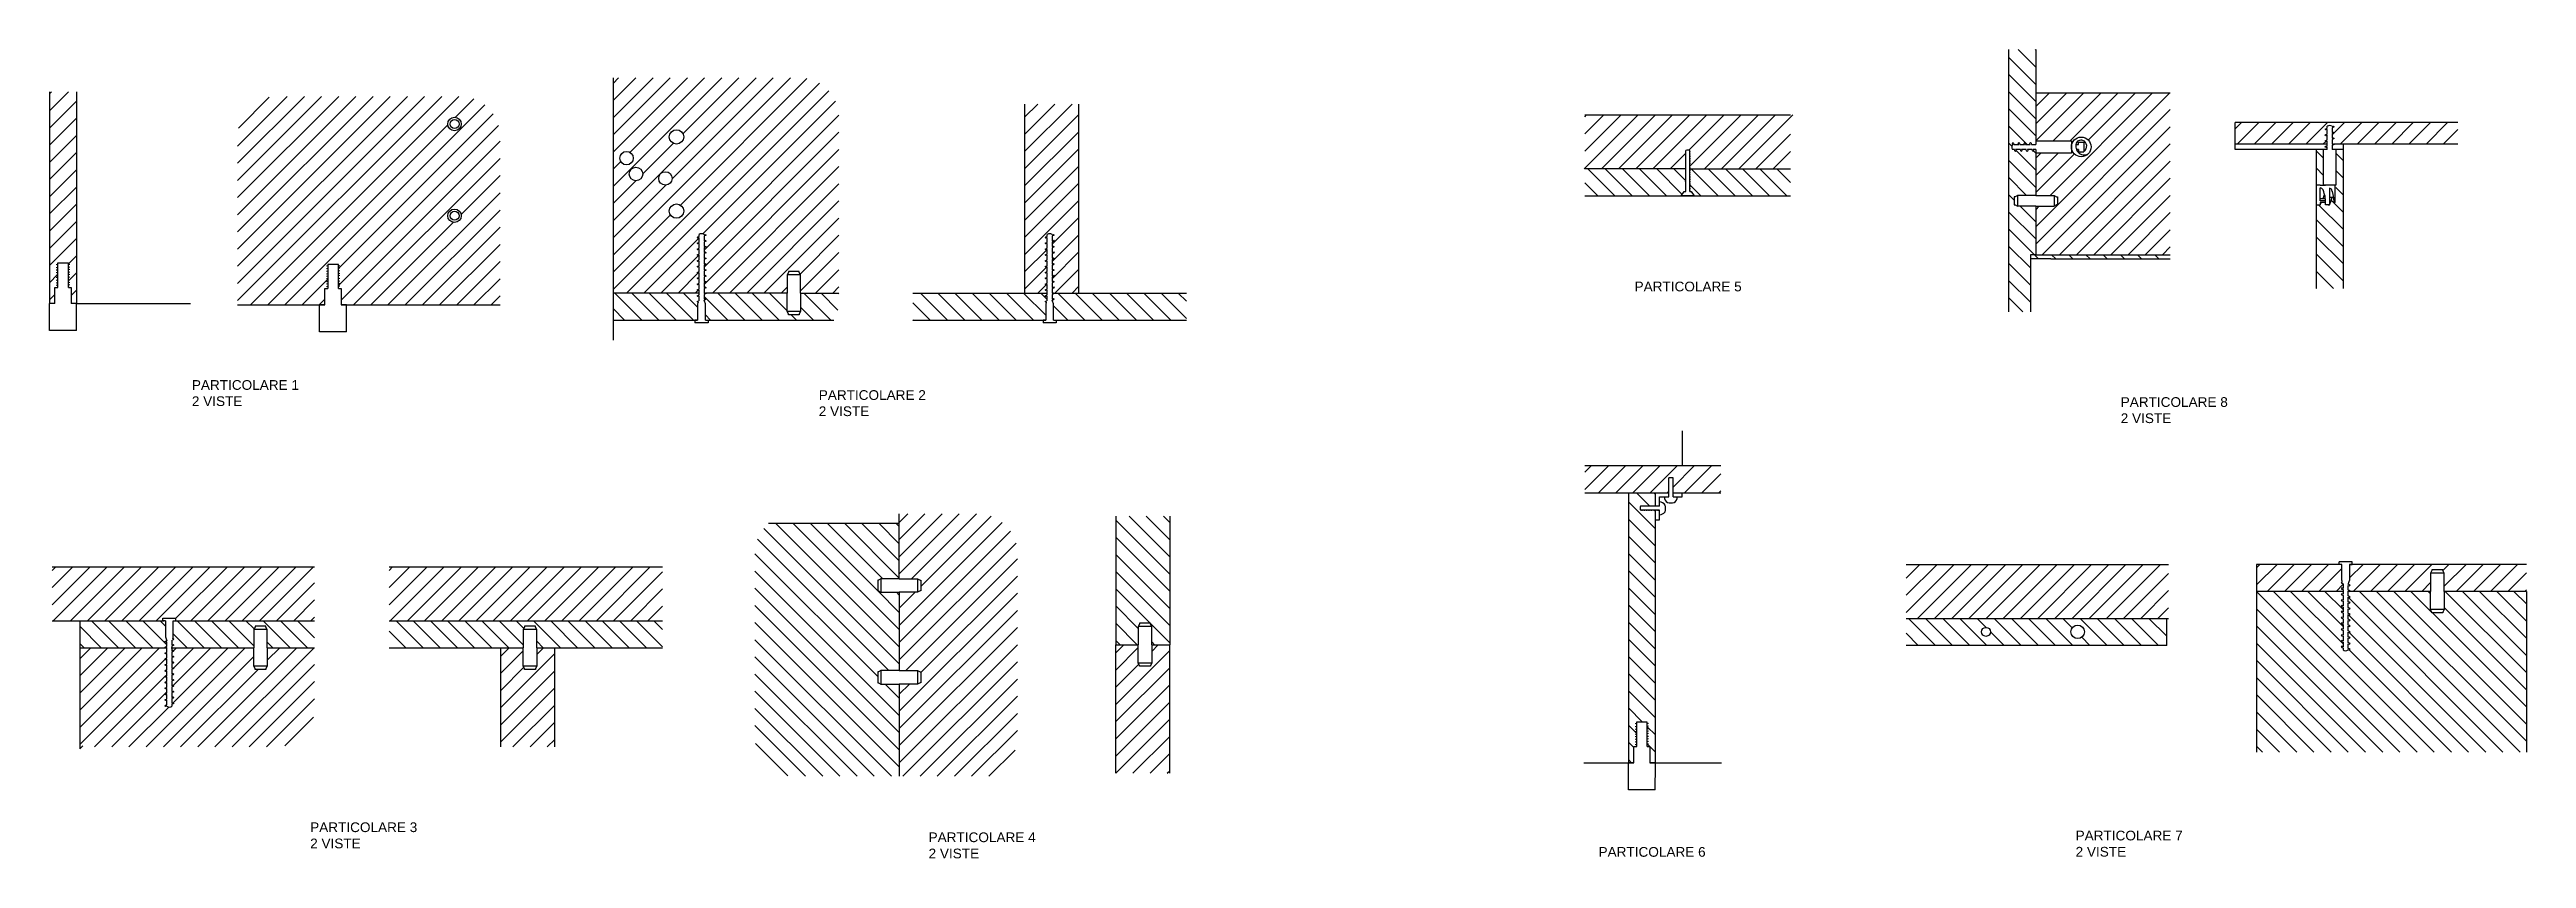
# Model space of a CAD drawing. Header units: inches. Extents: x -20 to 1960, y -511 to 856.
# Drawn here: x 1043 to 1960, y -511 to -211 of the extents above; entities that cross this region are included whole.
import ezdxf

# ---------------------------------------------------------------- set-up
doc = ezdxf.new("R2010")
doc.units = ezdxf.units.IN
doc.header["$MEASUREMENT"] = 0
doc.linetypes.add('ACAD_ISO04W100', pattern=[30, 24, -3, 0, -3])
doc.layers.add('assi', color=4, linetype='ACAD_ISO04W100')
doc.styles.add('ARIAL', font='arial.ttf')

msp = doc.modelspace()

# ---------------------------------------------------------------- texts
at = {"color": 3, "char_height": 3.6, "attachment_point": 1, "style": 'ARIAL'}
for s, insert in [('PARTICOLARE 5', (1629.91, -296.82)), ('PARTICOLARE 1\\P2 VISTE', (1095.45, -333.31)), ('PARTICOLARE 2\\P2 VISTE', (1327.68, -337.04)), ('PARTICOLARE 8\\P2 VISTE', (1810, -339.63)), ('PARTICOLARE 3\\P2 VISTE', (1139.27, -497.2)), ('PARTICOLARE 4\\P2 VISTE', (1368.37, -500.92)), ('PARTICOLARE 7\\P2 VISTE', (1793.29, -500.28)), ('PARTICOLARE 6', (1616.56, -506.34))]:
    msp.add_mtext_dynamic_manual_height_columns(s, width=106.8652, gutter_width=12.5, heights=[0], dxfattribs=dict(at, insert=insert))

# ---------------------------------------------------------------- hatches: boundary and pattern name
at = {"layer": 'assi'}
h = msp.add_hatch(dxfattribs=at)
h.set_pattern_fill('ANSI31', color=256, scale=36)
h.set_pattern_definition([(45, (-4903.842, -1718.9964), (-3.1819805, 3.1819805), [])])
h.paths.add_polyline_path([(1052.73, -226.5), (1042.73, -226.5), (1042.73, -304.97), (1044.73, -304.97), (1044.73, -298.97), (1045.73, -298.97), (1045.73, -289.97), (1049.73, -289.97), (1049.73, -298.97), (1050.73, -298.97), (1050.73, -304.97), (1052.73, -304.97)])
h = msp.add_hatch(dxfattribs=at)
h.set_pattern_fill('ANSI31', color=256, scale=36)
h.set_pattern_definition([(45, (-891.2047, -23.677), (-3.1819805, 3.1819805), [])])
edge = h.paths.add_edge_path()
edge.add_line((1423.96, -231.04), (1403.96, -231.04))
edge.add_line((1403.96, -231.04), (1403.96, -301.06))
edge.add_line((1403.96, -301.06), (1412.29, -301.06))
edge.add_line((1412.29, -301.06), (1412.29, -299.99))
edge.add_line((1412.29, -299.99), (1411.82, -300.14))
edge.add_line((1411.82, -300.14), (1411.56, -299.88))
edge.add_line((1411.56, -299.88), (1411.82, -299.73))
edge.add_line((1411.82, -299.73), (1412.29, -299.57))
edge.add_line((1412.29, -299.57), (1412.29, -297.83))
edge.add_line((1412.29, -297.83), (1411.82, -297.98))
edge.add_line((1411.82, -297.98), (1411.56, -297.72))
edge.add_line((1411.56, -297.72), (1411.82, -297.57))
edge.add_line((1411.82, -297.57), (1412.29, -297.41))
edge.add_line((1412.29, -297.41), (1412.29, -295.66))
edge.add_line((1412.29, -295.66), (1411.82, -295.82))
edge.add_line((1411.82, -295.82), (1411.56, -295.56))
edge.add_line((1411.56, -295.56), (1411.82, -295.41))
edge.add_line((1411.82, -295.41), (1412.29, -295.25))
edge.add_line((1412.29, -295.25), (1412.29, -293.5))
edge.add_line((1412.29, -293.5), (1411.82, -293.66))
edge.add_line((1411.82, -293.66), (1411.56, -293.4))
edge.add_line((1411.56, -293.4), (1411.82, -293.25))
edge.add_line((1411.82, -293.25), (1412.29, -293.09))
edge.add_line((1412.29, -293.09), (1412.29, -291.34))
edge.add_line((1412.29, -291.34), (1411.82, -291.5))
edge.add_line((1411.82, -291.5), (1411.56, -291.23))
edge.add_line((1411.56, -291.23), (1411.82, -291.08))
edge.add_line((1411.82, -291.08), (1412.29, -290.93))
edge.add_line((1412.29, -290.93), (1412.29, -289.18))
edge.add_line((1412.29, -289.18), (1411.82, -289.33))
edge.add_line((1411.82, -289.33), (1411.56, -289.07))
edge.add_line((1411.56, -289.07), (1411.82, -288.92))
edge.add_line((1411.82, -288.92), (1412.29, -288.76))
edge.add_line((1412.29, -288.76), (1412.29, -287.02))
edge.add_line((1412.29, -287.02), (1411.82, -287.17))
edge.add_line((1411.82, -287.17), (1411.56, -286.91))
edge.add_line((1411.56, -286.91), (1411.82, -286.76))
edge.add_line((1411.82, -286.76), (1412.29, -286.6))
edge.add_line((1412.29, -286.6), (1412.29, -284.85))
edge.add_line((1412.29, -284.85), (1411.82, -285.01))
edge.add_line((1411.82, -285.01), (1411.56, -284.75))
edge.add_line((1411.56, -284.75), (1411.82, -284.6))
edge.add_line((1411.82, -284.6), (1412.29, -284.44))
edge.add_line((1412.29, -284.44), (1412.29, -282.69))
edge.add_line((1412.29, -282.69), (1411.82, -282.85))
edge.add_line((1411.82, -282.85), (1411.56, -282.59))
edge.add_line((1411.56, -282.59), (1411.82, -282.44))
edge.add_line((1411.82, -282.44), (1412.29, -282.28))
edge.add_line((1412.29, -282.28), (1412.29, -280.53))
edge.add_line((1412.29, -280.53), (1411.82, -280.69))
edge.add_line((1411.82, -280.69), (1411.56, -280.43))
edge.add_line((1411.56, -280.43), (1411.82, -280.27))
edge.add_line((1411.82, -280.27), (1412.29, -280.12))
edge.add_line((1412.29, -280.12), (1412.29, -279.37))
edge.add_arc((1413.22, -280.7), 1.62, 50.14535, 125.247, ccw=False)
edge.add_line((1414.26, -279.45), (1414.62, -279.33))
edge.add_line((1414.62, -279.33), (1414.89, -279.59))
edge.add_line((1414.89, -279.59), (1414.62, -279.74))
edge.add_line((1414.62, -279.74), (1414.16, -279.9))
edge.add_line((1414.16, -279.9), (1414.16, -281.65))
edge.add_line((1414.16, -281.65), (1414.62, -281.49))
edge.add_line((1414.62, -281.49), (1414.89, -281.76))
edge.add_line((1414.89, -281.76), (1414.62, -281.91))
edge.add_line((1414.62, -281.91), (1414.16, -282.06))
edge.add_line((1414.16, -282.06), (1414.16, -283.81))
edge.add_line((1414.16, -283.81), (1414.62, -283.66))
edge.add_line((1414.62, -283.66), (1414.89, -283.92))
edge.add_line((1414.89, -283.92), (1414.62, -284.07))
edge.add_line((1414.62, -284.07), (1414.16, -284.23))
edge.add_line((1414.16, -284.23), (1414.16, -285.97))
edge.add_line((1414.16, -285.97), (1414.62, -285.82))
edge.add_line((1414.62, -285.82), (1414.89, -286.08))
edge.add_line((1414.89, -286.08), (1414.62, -286.23))
edge.add_line((1414.62, -286.23), (1414.16, -286.39))
edge.add_line((1414.16, -286.39), (1414.16, -288.14))
edge.add_line((1414.16, -288.14), (1414.62, -287.98))
edge.add_line((1414.62, -287.98), (1414.89, -288.24))
edge.add_line((1414.89, -288.24), (1414.62, -288.39))
edge.add_line((1414.62, -288.39), (1414.16, -288.55))
edge.add_line((1414.16, -288.55), (1414.16, -290.3))
edge.add_line((1414.16, -290.3), (1414.62, -290.14))
edge.add_line((1414.62, -290.14), (1414.89, -290.4))
edge.add_line((1414.89, -290.4), (1414.62, -290.55))
edge.add_line((1414.62, -290.55), (1414.16, -290.71))
edge.add_line((1414.16, -290.71), (1414.16, -292.46))
edge.add_line((1414.16, -292.46), (1414.62, -292.3))
edge.add_line((1414.62, -292.3), (1414.89, -292.56))
edge.add_line((1414.89, -292.56), (1414.62, -292.72))
edge.add_line((1414.62, -292.72), (1414.16, -292.87))
edge.add_line((1414.16, -292.87), (1414.16, -294.62))
edge.add_line((1414.16, -294.62), (1414.62, -294.46))
edge.add_line((1414.62, -294.46), (1414.89, -294.73))
edge.add_line((1414.89, -294.73), (1414.62, -294.88))
edge.add_line((1414.62, -294.88), (1414.16, -295.03))
edge.add_line((1414.16, -295.03), (1414.16, -296.78))
edge.add_line((1414.16, -296.78), (1414.62, -296.63))
edge.add_line((1414.62, -296.63), (1414.89, -296.89))
edge.add_line((1414.89, -296.89), (1414.62, -297.04))
edge.add_line((1414.62, -297.04), (1414.16, -297.2))
edge.add_line((1414.16, -297.2), (1414.16, -298.95))
edge.add_line((1414.16, -298.95), (1414.62, -298.79))
edge.add_line((1414.62, -298.79), (1414.89, -299.05))
edge.add_line((1414.89, -299.05), (1414.62, -299.2))
edge.add_line((1414.62, -299.2), (1414.16, -299.36))
edge.add_line((1414.16, -299.36), (1414.16, -301.06))
edge.add_line((1414.16, -301.06), (1414.29, -301.06))
edge.add_line((1414.29, -301.06), (1414.62, -300.95))
edge.add_line((1414.62, -300.95), (1414.73, -301.06))
edge.add_line((1414.73, -301.06), (1423.96, -301.06))
edge.add_line((1423.96, -301.06), (1423.96, -231.04))
h = msp.add_hatch(dxfattribs=at)
h.set_pattern_fill('ANSI31', color=256, scale=36, angle=90)
h.set_pattern_definition([(135, (-3547.296, -4112.0774), (-3.1819805, -3.1819805), [])])
h.paths.add_polyline_path([(1315.98, -301.08), (1285.79, -301.08), (1285.92, -301.21), (1285.66, -301.36), (1285.19, -301.52), (1285.19, -303.27), (1285.66, -303.11), (1285.92, -303.37), (1285.66, -303.53), (1285.19, -303.68, -0.04699), (1285.7, -305.06), (1285.7, -310.98), (1285.78, -311.06), (1286.7, -311.06), (1333.31, -311.06, 0.128744), (1335.18, -303.92), (1335.18, -301.08), (1320.98, -301.08), (1320.98, -307.85), (1320.48, -308.74), (1320.48, -309.06), (1316.48, -309.06), (1316.48, -308.74), (1315.98, -307.85)])
h.paths.add_polyline_path([(1282.82, -305.06, -0.016302), (1282.96, -304.57), (1282.6, -304.21), (1282.86, -304.05), (1283.21, -303.94, -0.008944), (1283.32, -303.68), (1283.32, -302.15), (1282.86, -302.31), (1282.6, -302.04), (1282.86, -301.89), (1283.32, -301.74), (1283.32, -301.06), (1251.48, -301.06), (1251.48, -311.06), (1282.82, -311.06)])
h.paths.add_polyline_path([(1819.92, -301.21), (1820.18, -301.06), (1819.77, -301.06)])
h.paths.add_polyline_path([(1819.19, -301.63), (1819.66, -301.36), (1819.19, -301.52)])
h = msp.add_hatch(dxfattribs=at)
h.set_pattern_fill('ANSI31', color=256, scale=36, angle=90)
h.set_pattern_definition([(135, (-891.2047, -23.677), (-3.1819805, -3.1819805), [])])
edge = h.paths.add_edge_path()
edge.add_line((1362.58, -301.06), (1362.58, -311.06))
edge.add_line((1362.58, -311.06), (1411.78, -311.06))
edge.add_line((1411.78, -311.06), (1411.78, -305.06))
edge.add_arc((1419.36, -307.07), 7.84, 160.2271, 165.18951, ccw=False)
edge.add_line((1411.98, -304.41), (1411.82, -304.47))
edge.add_line((1411.82, -304.47), (1411.56, -304.21))
edge.add_line((1411.56, -304.21), (1411.82, -304.05))
edge.add_line((1411.82, -304.05), (1412.17, -303.94))
edge.add_arc((1419.36, -307.07), 7.84, 154.42806, 156.47772, ccw=False)
edge.add_line((1412.29, -303.68), (1412.29, -302.15))
edge.add_line((1412.29, -302.15), (1411.82, -302.31))
edge.add_line((1411.82, -302.31), (1411.56, -302.04))
edge.add_line((1411.56, -302.04), (1411.82, -301.89))
edge.add_line((1411.82, -301.89), (1412.29, -301.74))
edge.add_line((1412.29, -301.74), (1412.29, -301.06))
edge.add_line((1412.29, -301.06), (1362.58, -301.06))
edge = h.paths.add_edge_path()
edge.add_line((1463.87, -311.06), (1463.87, -301.06))
edge.add_line((1463.87, -301.06), (1414.73, -301.06))
edge.add_line((1414.73, -301.06), (1414.89, -301.21))
edge.add_line((1414.89, -301.21), (1414.62, -301.36))
edge.add_line((1414.62, -301.36), (1414.16, -301.52))
edge.add_line((1414.16, -301.52), (1414.16, -303.27))
edge.add_line((1414.16, -303.27), (1414.62, -303.11))
edge.add_line((1414.62, -303.11), (1414.89, -303.37))
edge.add_line((1414.89, -303.37), (1414.62, -303.53))
edge.add_line((1414.62, -303.53), (1414.16, -303.68))
edge.add_arc((1407.09, -307.07), 7.84, 14.81049, 25.57194, ccw=False)
edge.add_line((1414.67, -305.06), (1414.67, -310.98))
edge.add_line((1414.67, -310.98), (1414.74, -311.06))
edge.add_line((1414.74, -311.06), (1463.87, -311.06))
h = msp.add_hatch(dxfattribs=at)
h.set_pattern_fill('ANSI31', color=256, scale=36, angle=90)
h.set_pattern_definition([(135, (-36.5393, -291.9454), (-3.18198, -3.18198), [])])
h.paths.add_polyline_path([(1457.69, -383.76), (1437.69, -383.76), (1437.69, -431.37), (1446.02, -431.37), (1446.02, -424.59), (1446.52, -423.69), (1446.52, -423.37), (1450.52, -423.37), (1450.52, -423.69), (1451.02, -424.59), (1451.02, -431.37), (1457.69, -431.37)])
h = msp.add_hatch(dxfattribs=at)
h.set_pattern_fill('ANSI31', color=256, scale=36)
h.set_pattern_definition([(45, (630.837, 124.1216), (-3.18198, 3.18198), [])])
h.paths.add_polyline_path([(1925.32, -403.59), (1929.32, -403.59), (1929.32, -403.91), (1929.82, -404.8), (1929.82, -411.59), (1960.32, -411.59), (1960.32, -401.59), (1894.84, -401.59), (1894.76, -401.66), (1894.76, -407.59, -0.04699), (1894.25, -408.97), (1894.72, -409.12), (1894.98, -409.27), (1894.72, -409.54), (1894.25, -409.38), (1894.25, -411.13), (1894.72, -411.29), (1894.98, -411.44), (1894.83, -411.59), (1924.82, -411.59), (1924.82, -404.8), (1925.32, -403.91)])
h.paths.add_polyline_path([(1891.87, -401.59), (1860.32, -401.59), (1860.32, -411.59), (1892.38, -411.59), (1892.38, -410.91), (1891.91, -410.76), (1891.65, -410.6), (1891.91, -410.34), (1892.38, -410.5), (1892.38, -408.97, -0.008944), (1892.26, -408.71), (1891.91, -408.59), (1891.65, -408.44), (1891.91, -408.18), (1892.07, -408.23, -0.021656), (1891.87, -407.59)])
h = msp.add_hatch(dxfattribs=at)
h.set_pattern_fill('ANSI31', color=256, scale=36, angle=90)
h.set_pattern_definition([(135, (630.837, 124.1216), (-3.18198, -3.18198), [])])
h.paths.add_polyline_path([(1960.32, -411.59), (1929.82, -411.59), (1929.82, -418.37), (1929.32, -419.26), (1929.32, -419.59), (1925.32, -419.59), (1925.32, -419.26), (1924.82, -418.37), (1924.82, -411.59), (1894.83, -411.59), (1894.72, -411.7), (1894.38, -411.59), (1894.25, -411.59), (1894.25, -413.29), (1894.72, -413.45), (1894.98, -413.6), (1894.72, -413.86), (1894.25, -413.7), (1894.25, -415.45), (1894.72, -415.61), (1894.98, -415.76), (1894.72, -416.02), (1894.25, -415.87), (1894.25, -417.61), (1894.72, -417.77), (1894.98, -417.92), (1894.72, -418.18), (1894.25, -418.03), (1894.25, -419.78), (1894.72, -419.93), (1894.98, -420.08), (1894.72, -420.35), (1894.25, -420.19), (1894.25, -421.94), (1894.72, -422.09), (1894.98, -422.25), (1894.72, -422.51), (1894.25, -422.35), (1894.25, -424.1), (1894.72, -424.26), (1894.98, -424.41), (1894.72, -424.67), (1894.25, -424.51), (1894.25, -426.26), (1894.72, -426.42), (1894.98, -426.57), (1894.72, -426.83), (1894.25, -426.67), (1894.25, -428.42), (1894.72, -428.58), (1894.98, -428.73), (1894.72, -428.99), (1894.25, -428.84), (1894.25, -430.59), (1894.72, -430.74), (1894.98, -430.89), (1894.72, -431.16), (1894.25, -431), (1894.25, -432.75), (1894.72, -432.9), (1894.98, -433.06), (1894.72, -433.32), (1894.35, -433.2, -0.339949), (1892.38, -433.27), (1892.38, -432.53), (1891.91, -432.37), (1891.65, -432.22), (1891.91, -431.96), (1892.38, -432.12), (1892.38, -430.37), (1891.91, -430.21), (1891.65, -430.06), (1891.91, -429.8), (1892.38, -429.96), (1892.38, -428.21), (1891.91, -428.05), (1891.65, -427.9), (1891.91, -427.64), (1892.38, -427.79), (1892.38, -426.05), (1891.91, -425.89), (1891.65, -425.74), (1891.91, -425.48), (1892.38, -425.63), (1892.38, -423.88), (1891.91, -423.73), (1891.65, -423.58), (1891.91, -423.31), (1892.38, -423.47), (1892.38, -421.72), (1891.91, -421.57), (1891.65, -421.41), (1891.91, -421.15), (1892.38, -421.31), (1892.38, -419.56), (1891.91, -419.4), (1891.65, -419.25), (1891.91, -418.99), (1892.38, -419.15), (1892.38, -417.4), (1891.91, -417.24), (1891.65, -417.09), (1891.91, -416.83), (1892.38, -416.99), (1892.38, -415.24), (1891.91, -415.08), (1891.65, -414.93), (1891.91, -414.67), (1892.38, -414.82), (1892.38, -413.07), (1891.91, -412.92), (1891.65, -412.77), (1891.91, -412.5), (1892.38, -412.66), (1892.38, -411.59), (1860.32, -411.59), (1860.32, -471.14), (1960.32, -471.14)])
h = msp.add_hatch(dxfattribs=at)
h.set_pattern_fill('ANSI31', color=256, scale=36, angle=90)
h.set_pattern_definition([(135, (13.317, -416.606), (-3.18198, -3.18198), [])])
h.paths.add_polyline_path([(1218.22, -425.71), (1218.72, -424.82), (1218.72, -424.5), (1222.72, -424.5), (1222.72, -424.82), (1223.22, -425.71), (1223.22, -432.5), (1269.8, -432.5), (1269.8, -422.5), (1168.51, -422.5), (1168.51, -432.5), (1218.22, -432.5)])
h = msp.add_hatch(dxfattribs=at)
h.set_pattern_fill('ANSI31', color=256, scale=36)
h.set_pattern_definition([(45, (13.317, -416.606), (-3.18198, 3.18198), [])])
h.paths.add_polyline_path([(1209.89, -469.23), (1229.89, -469.23), (1229.89, -432.5), (1223.22, -432.5), (1223.22, -439.28), (1222.72, -440.17), (1222.72, -440.5), (1218.72, -440.5), (1218.72, -440.17), (1218.22, -439.28), (1218.22, -432.5), (1209.89, -432.5)])
h = msp.add_hatch(dxfattribs=at)
h.set_pattern_fill('ANSI31', color=256, scale=36)
h.set_pattern_definition([(45, (241.114, -415.4795), (-3.18198, 3.18198), [])])
h.paths.add_polyline_path([(1437.69, -478.98), (1457.69, -478.98), (1457.69, -431.37), (1451.02, -431.37), (1451.02, -438.15), (1450.52, -439.05), (1450.52, -439.37), (1446.52, -439.37), (1446.52, -439.05), (1446.02, -438.15), (1446.02, -431.37), (1437.69, -431.37)])

# ---------------------------------------------------------------- linework, layer by layer
for p, q in [((1768.54, -308.02), (1768.54, -210.8)), ((1778.54, -210.8), (1778.54, -245.96)), ((1042.73, -226.5), (1042.73, -304.97)), ((1052.73, -226.5), (1052.73, -304.97)), ((1251.48, -221.31), (1251.48, -318.46)), ((1778.54, -226.89), (1828.38, -226.89)), ((1403.96, -231.04), (1403.96, -301.06)), ((1423.96, -231.04), (1423.96, -301.06)), ((1611.48, -235.01), (1687.68, -235.01)), ((1934.91, -237.87), (1852.41, -237.87)), ((1852.41, -247.87), (1852.41, -237.87)), ((1769.88, -245.49), (1770.14, -245.23)), ((1770.04, -245.96), (1769.88, -245.49)), ((1769.93, -245.96), (1770.04, -245.96)), ((1770.14, -245.23), (1770.3, -245.49)), ((1770.3, -245.49), (1770.45, -245.96)), ((1770.45, -245.96), (1772.2, -245.96)), ((1772.04, -245.49), (1772.31, -245.23)), ((1772.2, -245.96), (1772.04, -245.49)), ((1772.31, -245.23), (1772.46, -245.49)), ((1772.46, -245.49), (1772.61, -245.96)), ((1772.61, -245.96), (1774.36, -245.96)), ((1774.21, -245.49), (1774.47, -245.23)), ((1774.36, -245.96), (1774.21, -245.49)), ((1774.47, -245.23), (1774.62, -245.49)), ((1774.62, -245.49), (1774.78, -245.96)), ((1774.78, -245.96), (1776.52, -245.96)), ((1776.37, -245.49), (1776.63, -245.23)), ((1776.52, -245.96), (1776.37, -245.49)), ((1776.63, -245.23), (1776.78, -245.49)), ((1776.78, -245.49), (1776.94, -245.96)), ((1776.94, -245.96), (1778.54, -245.96)), ((1778.54, -244.64), (1778.54, -245.96)), ((1778.54, -244.64), (1791.74, -244.64)), ((1791.74, -244.64), (1791.74, -249.15)), ((1791.74, -245.96), (1791.87, -245.96)), ((1793.42, -245.96), (1794.38, -245.96)), ((1794.38, -245.96), (1794.38, -245.07)), ((1794.38, -245.07), (1796.36, -245.07)), ((1796.36, -245.07), (1796.36, -248.74)), ((1886.48, -245.87), (1852.41, -245.87)), ((1885.75, -240.31), (1886.01, -240.15)), ((1886.01, -240.57), (1885.75, -240.31)), ((1885.75, -242.47), (1886.01, -242.32)), ((1886.01, -242.73), (1885.75, -242.47)), ((1885.75, -244.63), (1886.01, -244.48)), ((1886.01, -244.89), (1885.75, -244.63)), ((1885.75, -246.79), (1886.01, -246.64)), ((1886.01, -247.05), (1885.75, -246.79)), ((1886.01, -240.15), (1886.48, -240)), ((1886.48, -240.41), (1886.01, -240.57)), ((1886.01, -242.32), (1886.48, -242.16)), ((1886.48, -242.57), (1886.01, -242.73)), ((1886.01, -244.48), (1886.48, -244.32)), ((1886.48, -244.74), (1886.01, -244.89)), ((1886.01, -246.64), (1886.48, -246.48)), ((1886.48, -246.9), (1886.01, -247.05)), ((1886.48, -240), (1886.48, -239.26)), ((1886.48, -242.16), (1886.48, -240.41)), ((1886.48, -244.32), (1886.48, -242.57)), ((1886.48, -246.48), (1886.48, -244.74)), ((1886.48, -247.87), (1886.48, -246.9)), ((1888.35, -239.37), (1888.82, -239.21)), ((1888.35, -239.26), (1888.35, -239.37)), ((1888.82, -239.63), (1888.35, -239.78)), ((1888.35, -239.78), (1888.35, -241.53)), ((1888.35, -241.53), (1888.82, -241.37)), ((1888.82, -241.79), (1888.35, -241.94)), ((1888.35, -241.94), (1888.35, -243.69)), ((1888.35, -243.69), (1888.82, -243.54)), ((1888.82, -243.95), (1888.35, -244.11)), ((1888.35, -244.11), (1888.35, -245.85)), ((1888.35, -245.85), (1888.82, -245.7)), ((1888.82, -246.11), (1888.35, -246.27)), ((1888.35, -246.27), (1888.35, -247.87)), ((1888.82, -239.21), (1889.08, -239.47)), ((1889.08, -239.47), (1888.82, -239.63)), ((1888.82, -241.37), (1889.08, -241.64)), ((1889.08, -241.64), (1888.82, -241.79)), ((1888.82, -243.54), (1889.08, -243.8)), ((1889.08, -243.8), (1888.82, -243.95)), ((1888.82, -245.7), (1889.08, -245.96)), ((1889.08, -245.96), (1888.82, -246.11)), ((1934.91, -245.87), (1888.99, -245.87)), ((1892.41, -245.87), (1892.41, -299.33)), ((1648.89, -255.01), (1611.48, -255.01)), ((1648.89, -255.5), (1648.69, -255.49)), ((1648.89, -256.36), (1648.69, -256.35)), ((1648.89, -248.69), (1648.75, -248.68)), ((1648.89, -249.54), (1648.75, -249.54)), ((1648.89, -250.4), (1648.75, -250.39)), ((1648.89, -251.25), (1648.75, -251.24)), ((1648.89, -252.1), (1648.75, -252.1)), ((1648.89, -252.94), (1648.75, -252.94)), ((1648.89, -253.8), (1648.75, -253.79)), ((1648.89, -254.65), (1648.75, -254.64)), ((1648.89, -263.45), (1648.89, -248.18)), ((1650.39, -263.45), (1650.39, -248.16)), ((1650.65, -248.78), (1650.39, -248.77)), ((1650.65, -249.64), (1650.39, -249.62)), ((1650.65, -250.49), (1650.39, -250.48)), ((1650.65, -251.34), (1650.39, -251.33)), ((1650.65, -252.19), (1650.39, -252.18)), ((1650.65, -253.04), (1650.39, -253.02)), ((1650.65, -253.89), (1650.39, -253.88)), ((1650.65, -254.74), (1650.39, -254.73)), ((1650.39, -255.01), (1687.68, -255.01)), ((1650.59, -255.59), (1650.39, -255.58)), ((1650.59, -256.45), (1650.39, -256.43)), ((1770.67, -247.83), (1769.93, -247.83)), ((1770.82, -248.29), (1770.67, -247.83)), ((1770.98, -248.56), (1770.82, -248.29)), ((1771.24, -248.29), (1770.98, -248.56)), ((1772.83, -247.83), (1771.08, -247.83)), ((1771.08, -247.83), (1771.24, -248.29)), ((1772.99, -248.29), (1772.83, -247.83)), ((1773.14, -248.56), (1772.99, -248.29)), ((1773.4, -248.29), (1773.14, -248.56)), ((1774.99, -247.83), (1773.24, -247.83)), ((1773.24, -247.83), (1773.4, -248.29)), ((1775.15, -248.29), (1774.99, -247.83)), ((1775.3, -248.56), (1775.15, -248.29)), ((1775.56, -248.29), (1775.3, -248.56)), ((1777.15, -247.83), (1775.41, -247.83)), ((1775.41, -247.83), (1775.56, -248.29)), ((1777.31, -248.29), (1777.15, -247.83)), ((1777.46, -248.56), (1777.31, -248.29)), ((1777.72, -248.29), (1777.46, -248.56)), ((1778.54, -247.83), (1777.57, -247.83)), ((1777.57, -247.83), (1777.72, -248.29)), ((1778.54, -247.83), (1778.54, -264.89)), ((1778.54, -247.83), (1778.54, -249.15)), ((1791.74, -249.15), (1778.54, -249.15)), ((1791.87, -247.83), (1791.74, -247.83)), ((1794.38, -247.83), (1793.55, -247.83)), ((1794.38, -247.83), (1794.38, -248.74)), ((1794.38, -248.74), (1796.36, -248.74)), ((1886.48, -247.87), (1852.41, -247.87)), ((1882.41, -247.87), (1882.41, -299.33)), ((1886.48, -247.87), (1885.16, -247.87)), ((1885.16, -261.07), (1885.16, -247.87)), ((1892.41, -247.87), (1888.35, -247.87)), ((1889.67, -247.87), (1888.35, -247.87)), ((1889.67, -247.87), (1889.67, -261.07)), ((1611.48, -265.01), (1687.68, -265.01)), ((1647.21, -265.01), (1648.26, -263.45)), ((1651.95, -265.01), (1647.21, -265.01)), ((1648.26, -263.45), (1648.89, -263.45)), ((1648.89, -257.21), (1648.69, -257.2)), ((1648.89, -258.06), (1648.69, -258.05)), ((1648.89, -258.92), (1648.69, -258.9)), ((1648.89, -259.77), (1648.69, -259.76)), ((1648.89, -260.61), (1648.69, -260.6)), ((1648.89, -261.46), (1648.69, -261.45)), ((1648.89, -262.32), (1648.69, -262.31)), ((1648.89, -263.16), (1648.69, -263.15)), ((1650.59, -257.3), (1650.39, -257.29)), ((1650.59, -258.15), (1650.39, -258.14)), ((1650.59, -259), (1650.39, -258.99)), ((1650.59, -259.86), (1650.39, -259.85)), ((1650.59, -260.7), (1650.39, -260.69)), ((1650.59, -261.55), (1650.39, -261.54)), ((1650.59, -262.4), (1650.39, -262.39)), ((1650.59, -263.25), (1650.39, -263.24)), ((1650.39, -263.45), (1650.9, -263.45)), ((1650.9, -263.45), (1651.95, -265.01)), ((1770.87, -265.39), (1770.54, -265.39)), ((1770.54, -265.39), (1770.54, -268.39)), ((1771.76, -264.89), (1770.87, -265.39)), ((1771.76, -264.89), (1771.76, -268.89)), ((1778.54, -264.89), (1771.76, -264.89)), ((1778.54, -264.89), (1785.33, -264.89)), ((1785.33, -264.89), (1786.22, -265.39)), ((1785.33, -264.89), (1785.33, -268.89)), ((1786.22, -265.39), (1786.54, -265.39)), ((1786.54, -265.39), (1786.54, -268.39)), ((1883.91, -261.07), (1882.41, -261.07)), ((1882.41, -261.07), (1882.41, -268.33)), ((1883.91, -261.07), (1885.91, -261.07)), ((1883.91, -266.92), (1883.91, -262.11)), ((1883.91, -265.95), (1885.75, -265.95)), ((1889.67, -261.07), (1885.16, -261.07)), ((1885.57, -264.87), (1885.57, -265.69)), ((1885.72, -265.69), (1885.57, -265.69)), ((1889.41, -261.07), (1885.91, -261.07)), ((1887.37, -262.15), (1887.37, -268.36)), ((1888.93, -265.69), (1887.37, -265.69)), ((1888.35, -263.26), (1888.35, -263.71)), ((1888.35, -263.71), (1888.49, -263.71)), ((1889.41, -267.45), (1889.41, -261.07)), ((1770.54, -268.39), (1770.87, -268.39)), ((1770.87, -268.39), (1771.76, -268.89)), ((1778.54, -268.89), (1771.76, -268.89)), ((1778.54, -268.89), (1778.54, -286.89)), ((1778.54, -268.89), (1785.33, -268.89)), ((1786.22, -268.39), (1785.33, -268.89)), ((1786.54, -268.39), (1786.22, -268.39)), ((1882.41, -268.33), (1883.91, -268.33)), ((1885.86, -266.92), (1883.91, -266.92)), ((1885.91, -267.43), (1883.91, -267.43)), ((1883.91, -267.43), (1883.91, -268.33)), ((1885.91, -268.33), (1885.91, -267.43)), ((1887.37, -268.36), (1885.91, -268.33)), ((1886.91, -268.36), (1887.37, -268.36)), ((1889.41, -267.45), (1889.12, -267.45)), ((1282.6, -280.43), (1282.86, -280.27)), ((1282.86, -280.69), (1282.6, -280.43)), ((1282.6, -282.59), (1282.86, -282.44)), ((1282.86, -282.85), (1282.6, -282.59)), ((1282.86, -280.27), (1283.32, -280.12)), ((1283.32, -280.53), (1282.86, -280.69)), ((1282.86, -282.44), (1283.32, -282.28)), ((1283.32, -282.69), (1282.86, -282.85)), ((1282.86, -284.6), (1283.32, -284.44)), ((1283.32, -280.12), (1283.32, -279.37)), ((1283.32, -282.28), (1283.32, -280.53)), ((1283.32, -284.44), (1283.32, -282.69)), ((1285.19, -279.49), (1285.66, -279.33)), ((1285.19, -279.37), (1285.19, -279.49)), ((1285.66, -279.74), (1285.19, -279.9)), ((1285.19, -279.9), (1285.19, -281.65)), ((1285.19, -281.65), (1285.66, -281.49)), ((1285.66, -281.91), (1285.19, -282.06)), ((1285.19, -282.06), (1285.19, -283.81)), ((1285.19, -283.81), (1285.66, -283.66)), ((1285.66, -284.07), (1285.19, -284.23)), ((1285.19, -284.23), (1285.19, -285.97)), ((1285.66, -279.33), (1285.92, -279.59)), ((1285.92, -279.59), (1285.66, -279.74)), ((1285.66, -281.49), (1285.92, -281.76)), ((1285.92, -281.76), (1285.66, -281.91)), ((1285.66, -283.66), (1285.92, -283.92)), ((1285.92, -283.92), (1285.66, -284.07)), ((1411.56, -280.43), (1411.82, -280.27)), ((1411.82, -280.69), (1411.56, -280.43)), ((1411.56, -282.59), (1411.82, -282.44)), ((1411.82, -282.85), (1411.56, -282.59)), ((1411.82, -280.27), (1412.29, -280.12)), ((1412.29, -280.53), (1411.82, -280.69)), ((1411.82, -282.44), (1412.29, -282.28)), ((1412.29, -282.69), (1411.82, -282.85)), ((1411.82, -284.6), (1412.29, -284.44)), ((1412.29, -280.12), (1412.29, -279.37)), ((1412.29, -282.28), (1412.29, -280.53)), ((1412.29, -284.44), (1412.29, -282.69)), ((1414.16, -279.49), (1414.62, -279.33)), ((1414.16, -279.37), (1414.16, -279.49)), ((1414.62, -279.74), (1414.16, -279.9)), ((1414.16, -279.9), (1414.16, -281.65)), ((1414.16, -281.65), (1414.62, -281.49)), ((1414.62, -281.91), (1414.16, -282.06)), ((1414.16, -282.06), (1414.16, -283.81)), ((1414.16, -283.81), (1414.62, -283.66)), ((1414.62, -284.07), (1414.16, -284.23)), ((1414.16, -284.23), (1414.16, -285.97)), ((1414.62, -279.33), (1414.89, -279.59)), ((1414.89, -279.59), (1414.62, -279.74)), ((1414.62, -281.49), (1414.89, -281.76)), ((1414.89, -281.76), (1414.62, -281.91)), ((1414.62, -283.66), (1414.89, -283.92)), ((1414.89, -283.92), (1414.62, -284.07)), ((1045.73, -290.49), (1045.23, -290.61)), ((1045.23, -291.56), (1045.73, -291.44)), ((1045.23, -292.5), (1045.73, -292.38)), ((1045.23, -293.45), (1045.73, -293.33)), ((1049.73, -289.97), (1045.73, -289.97)), ((1045.73, -289.97), (1045.73, -298.97)), ((1049.73, -298.97), (1049.73, -289.97)), ((1049.73, -290.47), (1050.22, -290.36)), ((1049.73, -291.42), (1050.22, -291.3)), ((1049.73, -292.36), (1050.22, -292.25)), ((1049.73, -293.31), (1050.22, -293.19)), ((1145.76, -290.93), (1145.27, -291.05)), ((1145.27, -291.99), (1145.76, -291.87)), ((1145.27, -292.94), (1145.76, -292.82)), ((1149.76, -290.41), (1145.76, -290.41)), ((1145.76, -290.41), (1145.76, -299.41)), ((1149.76, -299.41), (1149.76, -290.41)), ((1149.76, -290.91), (1150.26, -290.79)), ((1149.76, -291.86), (1150.26, -291.74)), ((1149.76, -292.8), (1150.26, -292.68)), ((1149.76, -293.75), (1150.26, -293.63)), ((1282.6, -284.75), (1282.86, -284.6)), ((1282.86, -285.01), (1282.6, -284.75)), ((1282.6, -286.91), (1282.86, -286.76)), ((1282.86, -287.17), (1282.6, -286.91)), ((1282.6, -289.07), (1282.86, -288.92)), ((1282.86, -289.33), (1282.6, -289.07)), ((1282.6, -291.23), (1282.86, -291.08)), ((1282.86, -291.5), (1282.6, -291.23)), ((1282.6, -293.4), (1282.86, -293.25)), ((1282.86, -293.66), (1282.6, -293.4)), ((1283.32, -284.85), (1282.86, -285.01)), ((1282.86, -286.76), (1283.32, -286.6)), ((1283.32, -287.02), (1282.86, -287.17)), ((1282.86, -288.92), (1283.32, -288.76)), ((1283.32, -289.18), (1282.86, -289.33)), ((1282.86, -291.08), (1283.32, -290.93)), ((1283.32, -291.34), (1282.86, -291.5)), ((1282.86, -293.25), (1283.32, -293.09)), ((1283.32, -293.5), (1282.86, -293.66)), ((1283.32, -286.6), (1283.32, -284.85)), ((1283.32, -288.76), (1283.32, -287.02)), ((1283.32, -290.93), (1283.32, -289.18)), ((1283.32, -293.09), (1283.32, -291.34)), ((1283.32, -295.25), (1283.32, -293.5)), ((1285.19, -285.97), (1285.66, -285.82)), ((1285.66, -286.23), (1285.19, -286.39)), ((1285.19, -286.39), (1285.19, -288.14)), ((1285.19, -288.14), (1285.66, -287.98)), ((1285.66, -288.39), (1285.19, -288.55)), ((1285.19, -288.55), (1285.19, -290.3)), ((1285.19, -290.3), (1285.66, -290.14)), ((1285.66, -290.55), (1285.19, -290.71)), ((1285.19, -290.71), (1285.19, -292.46)), ((1285.19, -292.46), (1285.66, -292.3)), ((1285.66, -292.72), (1285.19, -292.87)), ((1285.19, -292.87), (1285.19, -294.62)), ((1285.66, -285.82), (1285.92, -286.08)), ((1285.92, -286.08), (1285.66, -286.23)), ((1285.66, -287.98), (1285.92, -288.24)), ((1285.92, -288.24), (1285.66, -288.39)), ((1285.66, -290.14), (1285.92, -290.4)), ((1285.92, -290.4), (1285.66, -290.55)), ((1285.66, -292.3), (1285.92, -292.56)), ((1285.92, -292.56), (1285.66, -292.72)), ((1316.48, -293.39), (1315.98, -294.28)), ((1320.48, -293.06), (1316.48, -293.06)), ((1316.48, -293.06), (1316.48, -293.39)), ((1320.48, -293.39), (1320.48, -293.06)), ((1320.98, -294.28), (1320.48, -293.39)), ((1411.56, -284.75), (1411.82, -284.6)), ((1411.82, -285.01), (1411.56, -284.75)), ((1411.56, -286.91), (1411.82, -286.76)), ((1411.82, -287.17), (1411.56, -286.91)), ((1411.56, -289.07), (1411.82, -288.92)), ((1411.82, -289.33), (1411.56, -289.07)), ((1411.56, -291.23), (1411.82, -291.08)), ((1411.82, -291.5), (1411.56, -291.23)), ((1411.56, -293.4), (1411.82, -293.25)), ((1411.82, -293.66), (1411.56, -293.4)), ((1412.29, -284.85), (1411.82, -285.01)), ((1411.82, -286.76), (1412.29, -286.6)), ((1412.29, -287.02), (1411.82, -287.17)), ((1411.82, -288.92), (1412.29, -288.76)), ((1412.29, -289.18), (1411.82, -289.33)), ((1411.82, -291.08), (1412.29, -290.93)), ((1412.29, -291.34), (1411.82, -291.5)), ((1411.82, -293.25), (1412.29, -293.09)), ((1412.29, -293.5), (1411.82, -293.66)), ((1412.29, -286.6), (1412.29, -284.85)), ((1412.29, -288.76), (1412.29, -287.02)), ((1412.29, -290.93), (1412.29, -289.18)), ((1412.29, -293.09), (1412.29, -291.34)), ((1412.29, -295.25), (1412.29, -293.5)), ((1414.16, -285.97), (1414.62, -285.82)), ((1414.62, -286.23), (1414.16, -286.39)), ((1414.16, -286.39), (1414.16, -288.14)), ((1414.16, -288.14), (1414.62, -287.98)), ((1414.62, -288.39), (1414.16, -288.55)), ((1414.16, -288.55), (1414.16, -290.3)), ((1414.16, -290.3), (1414.62, -290.14)), ((1414.62, -290.55), (1414.16, -290.71)), ((1414.16, -290.71), (1414.16, -292.46)), ((1414.16, -292.46), (1414.62, -292.3)), ((1414.62, -292.72), (1414.16, -292.87)), ((1414.16, -292.87), (1414.16, -294.62)), ((1414.62, -285.82), (1414.89, -286.08)), ((1414.89, -286.08), (1414.62, -286.23)), ((1414.62, -287.98), (1414.89, -288.24)), ((1414.89, -288.24), (1414.62, -288.39)), ((1414.62, -290.14), (1414.89, -290.4)), ((1414.89, -290.4), (1414.62, -290.55)), ((1414.62, -292.3), (1414.89, -292.56)), ((1414.89, -292.56), (1414.62, -292.72)), ((1778.54, -286.89), (1776.54, -286.89)), ((1776.54, -286.89), (1776.54, -308.02)), ((1777.54, -288.39), (1776.54, -288.39)), ((1784.12, -288.39), (1777.54, -288.39)), ((1778.54, -286.89), (1828.38, -286.87)), ((1784.12, -288.39), (1828.38, -288.39)), ((1044.73, -304.97), (1044.73, -298.97)), ((1044.73, -298.97), (1045.83, -298.97)), ((1045.23, -294.39), (1045.73, -294.27)), ((1045.73, -295.22), (1045.23, -295.34)), ((1045.23, -296.28), (1045.73, -296.16)), ((1045.23, -297.23), (1045.73, -297.11)), ((1045.23, -298.17), (1045.73, -298.05)), ((1050.22, -294.13), (1049.73, -294.25)), ((1049.73, -295.2), (1050.22, -295.08)), ((1049.73, -296.14), (1050.22, -296.02)), ((1049.73, -297.09), (1050.22, -296.97)), ((1049.73, -298.03), (1050.22, -297.91)), ((1049.73, -298.97), (1050.73, -298.97)), ((1049.76, -298.97), (1050.22, -298.86)), ((1050.73, -298.97), (1050.73, -304.97)), ((1144.76, -305.41), (1144.76, -299.41)), ((1144.76, -299.41), (1145.86, -299.41)), ((1145.27, -293.88), (1145.76, -293.76)), ((1145.27, -294.83), (1145.76, -294.71)), ((1145.76, -295.65), (1145.27, -295.77)), ((1145.27, -296.72), (1145.76, -296.6)), ((1145.27, -297.66), (1145.76, -297.54)), ((1145.27, -298.61), (1145.76, -298.49)), ((1150.26, -294.57), (1149.76, -294.69)), ((1149.76, -295.64), (1150.26, -295.52)), ((1149.76, -296.58), (1150.26, -296.46)), ((1149.76, -297.53), (1150.26, -297.41)), ((1149.76, -298.47), (1150.26, -298.35)), ((1149.76, -299.41), (1150.76, -299.41)), ((1149.79, -299.41), (1150.26, -299.3)), ((1150.76, -299.41), (1150.76, -305.41)), ((1283.32, -301.06), (1251.48, -301.06)), ((1282.6, -295.56), (1282.86, -295.41)), ((1282.86, -295.82), (1282.6, -295.56)), ((1282.6, -297.72), (1282.86, -297.57)), ((1282.86, -297.98), (1282.6, -297.72)), ((1282.6, -299.88), (1282.86, -299.73)), ((1282.86, -300.14), (1282.6, -299.88)), ((1282.6, -302.04), (1282.86, -301.89)), ((1282.86, -302.31), (1282.6, -302.04)), ((1282.86, -295.41), (1283.32, -295.25)), ((1283.32, -295.66), (1282.86, -295.82)), ((1282.86, -297.57), (1283.32, -297.41)), ((1283.32, -297.83), (1282.86, -297.98)), ((1282.86, -299.73), (1283.32, -299.57)), ((1283.32, -299.99), (1282.86, -300.14)), ((1282.86, -301.89), (1283.32, -301.74)), ((1283.32, -302.15), (1282.86, -302.31)), ((1283.32, -297.41), (1283.32, -295.66)), ((1283.32, -299.57), (1283.32, -297.83)), ((1283.32, -301.74), (1283.32, -299.99)), ((1283.32, -303.68), (1283.32, -302.15)), ((1285.19, -294.62), (1285.66, -294.46)), ((1285.66, -294.88), (1285.19, -295.03)), ((1285.19, -295.03), (1285.19, -296.78)), ((1285.19, -296.78), (1285.66, -296.63)), ((1285.66, -297.04), (1285.19, -297.2)), ((1285.19, -297.2), (1285.19, -298.95)), ((1285.19, -298.95), (1285.66, -298.79)), ((1285.66, -299.2), (1285.19, -299.36)), ((1285.19, -299.36), (1285.19, -301.11)), ((1285.19, -301.11), (1285.66, -300.95)), ((1285.66, -301.36), (1285.19, -301.52)), ((1285.19, -301.52), (1285.19, -303.27)), ((1285.66, -294.46), (1285.92, -294.73)), ((1285.92, -294.73), (1285.66, -294.88)), ((1285.66, -296.63), (1285.92, -296.89)), ((1285.92, -296.89), (1285.66, -297.04)), ((1285.66, -298.79), (1285.92, -299.05)), ((1285.92, -299.05), (1285.66, -299.2)), ((1285.66, -300.95), (1285.92, -301.21)), ((1285.92, -301.21), (1285.66, -301.36)), ((1315.98, -301.08), (1285.79, -301.08)), ((1320.98, -294.28), (1315.98, -294.28)), ((1315.98, -294.28), (1315.98, -301.06)), ((1315.98, -307.85), (1315.98, -301.06)), ((1320.98, -301.06), (1320.98, -294.28)), ((1320.98, -301.06), (1320.98, -307.85)), ((1320.98, -301.06), (1335.18, -301.06)), ((1362.58, -301.06), (1412.29, -301.06)), ((1411.56, -295.56), (1411.82, -295.41)), ((1411.82, -295.82), (1411.56, -295.56)), ((1411.56, -297.72), (1411.82, -297.57)), ((1411.82, -297.98), (1411.56, -297.72)), ((1411.56, -299.88), (1411.82, -299.73)), ((1411.82, -300.14), (1411.56, -299.88)), ((1411.56, -302.04), (1411.82, -301.89)), ((1411.82, -302.31), (1411.56, -302.04)), ((1411.82, -295.41), (1412.29, -295.25)), ((1412.29, -295.66), (1411.82, -295.82)), ((1411.82, -297.57), (1412.29, -297.41)), ((1412.29, -297.83), (1411.82, -297.98)), ((1411.82, -299.73), (1412.29, -299.57)), ((1412.29, -299.99), (1411.82, -300.14)), ((1411.82, -301.89), (1412.29, -301.74)), ((1412.29, -302.15), (1411.82, -302.31)), ((1412.29, -297.41), (1412.29, -295.66)), ((1412.29, -299.57), (1412.29, -297.83)), ((1412.29, -301.74), (1412.29, -299.99)), ((1412.29, -303.68), (1412.29, -302.15)), ((1414.16, -294.62), (1414.62, -294.46)), ((1414.62, -294.88), (1414.16, -295.03)), ((1414.16, -295.03), (1414.16, -296.78)), ((1414.16, -296.78), (1414.62, -296.63)), ((1414.62, -297.04), (1414.16, -297.2)), ((1414.16, -297.2), (1414.16, -298.95)), ((1414.16, -298.95), (1414.62, -298.79)), ((1414.62, -299.2), (1414.16, -299.36)), ((1414.16, -299.36), (1414.16, -301.11)), ((1414.16, -301.11), (1414.62, -300.95)), ((1414.16, -301.06), (1414.29, -301.06)), ((1414.62, -301.36), (1414.16, -301.52)), ((1414.16, -301.52), (1414.16, -303.27)), ((1414.62, -294.46), (1414.89, -294.73)), ((1414.89, -294.73), (1414.62, -294.88)), ((1414.62, -296.63), (1414.89, -296.89)), ((1414.89, -296.89), (1414.62, -297.04)), ((1414.62, -298.79), (1414.89, -299.05)), ((1414.89, -299.05), (1414.62, -299.2)), ((1414.62, -300.95), (1414.89, -301.21)), ((1414.89, -301.21), (1414.62, -301.36)), ((1414.73, -301.06), (1463.87, -301.06)), ((1042.72, -305.97), (1042.73, -304.97)), ((1042.75, -314.97), (1042.72, -305.97)), ((1044.73, -304.97), (1042.73, -304.97)), ((1052.73, -304.97), (1050.73, -304.97)), ((1052.69, -314.97), (1052.72, -305.97)), ((1052.73, -304.97), (1094.92, -304.97)), ((1052.73, -305.97), (1052.73, -304.97)), ((1112.38, -305.41), (1144.76, -305.41)), ((1142.76, -306.41), (1142.76, -305.41)), ((1144.76, -305.41), (1142.76, -305.41)), ((1142.78, -315.41), (1142.76, -306.41)), ((1150.76, -305.41), (1209.61, -305.41)), ((1152.76, -305.41), (1150.76, -305.41)), ((1152.73, -315.41), (1152.76, -306.41)), ((1152.76, -306.41), (1152.76, -305.41)), ((1251.48, -311.06), (1282.82, -311.06)), ((1282.82, -311.06), (1281.82, -311.06)), ((1281.82, -311.06), (1281.82, -312.06)), ((1282.6, -304.21), (1282.86, -304.05)), ((1282.86, -304.47), (1282.6, -304.21)), ((1282.82, -305.06), (1282.82, -311.06)), ((1282.86, -304.05), (1283.21, -303.94)), ((1283.02, -304.41), (1282.86, -304.47)), ((1285.19, -303.27), (1285.66, -303.11)), ((1285.66, -303.53), (1285.19, -303.68)), ((1285.66, -303.11), (1285.92, -303.37)), ((1285.92, -303.37), (1285.66, -303.53)), ((1285.7, -311.06), (1285.7, -305.06)), ((1285.7, -311.06), (1286.7, -311.06)), ((1286.7, -311.06), (1286.7, -312.06)), ((1286.7, -311.06), (1333.31, -311.06)), ((1320.98, -307.85), (1315.98, -307.85)), ((1316.48, -308.74), (1315.98, -307.85)), ((1316.48, -309.06), (1316.48, -308.74)), ((1320.48, -309.06), (1316.48, -309.06)), ((1320.98, -307.85), (1320.48, -308.74)), ((1320.48, -308.74), (1320.48, -309.06)), ((1362.58, -311.06), (1411.78, -311.06)), ((1411.78, -311.06), (1410.78, -311.06)), ((1410.78, -311.06), (1410.78, -312.06)), ((1411.56, -304.21), (1411.82, -304.05)), ((1411.82, -304.47), (1411.56, -304.21)), ((1411.78, -305.06), (1411.78, -311.06)), ((1411.82, -304.05), (1412.17, -303.94)), ((1411.98, -304.41), (1411.82, -304.47)), ((1414.16, -303.27), (1414.62, -303.11)), ((1414.62, -303.53), (1414.16, -303.68)), ((1414.62, -303.11), (1414.89, -303.37)), ((1414.89, -303.37), (1414.62, -303.53)), ((1414.67, -311.06), (1414.67, -305.06)), ((1414.67, -311.06), (1415.67, -311.06)), ((1414.67, -311.06), (1463.87, -311.06)), ((1415.67, -311.06), (1415.67, -312.06)), ((1052.69, -314.97), (1042.75, -314.97)), ((1152.73, -315.41), (1142.78, -315.41)), ((1286.7, -312.06), (1281.82, -312.06)), ((1415.67, -312.06), (1410.78, -312.06)), ((1647.6, -352.16), (1647.6, -365.08)), ((1661.81, -365.08), (1611.48, -365.08)), ((1611.45, -375.08), (1642.66, -375.08)), ((1627.6, -375.08), (1627.6, -475.08)), ((1637.6, -380.02), (1637.6, -375.08)), ((1642.66, -370.09), (1642.46, -370.07)), ((1642.66, -370.94), (1642.46, -370.93)), ((1642.66, -371.79), (1642.46, -371.78)), ((1642.66, -372.64), (1642.46, -372.63)), ((1642.66, -373.5), (1642.46, -373.49)), ((1642.66, -374.34), (1642.46, -374.33)), ((1642.66, -375.19), (1642.46, -375.18)), ((1642.66, -376.04), (1642.46, -376.03)), ((1642.66, -376.58), (1642.66, -369.57)), ((1644.16, -376.58), (1644.16, -369.57)), ((1644.36, -370.17), (1644.16, -370.16)), ((1644.36, -371.03), (1644.16, -371.02)), ((1644.36, -371.88), (1644.16, -371.87)), ((1644.36, -372.73), (1644.16, -372.72)), ((1644.36, -373.59), (1644.16, -373.58)), ((1644.36, -374.43), (1644.16, -374.42)), ((1644.16, -375.08), (1661.84, -375.08)), ((1644.36, -375.28), (1644.16, -375.27)), ((1644.36, -376.13), (1644.16, -376.12)), ((1647.6, -376.58), (1647.6, -375.08)), ((1357.53, -406.66), (1357.53, -382.9)), ((1437.69, -383.76), (1437.69, -431.37)), ((1457.69, -383.76), (1457.69, -431.37)), ((1639.1, -380.02), (1632.09, -380.02)), ((1639.1, -381.52), (1632.09, -381.52)), ((1632.6, -381.52), (1632.59, -381.72)), ((1632.69, -379.82), (1632.68, -380.02)), ((1633.46, -381.52), (1633.45, -381.72)), ((1633.54, -379.82), (1633.53, -380.02)), ((1634.31, -381.52), (1634.3, -381.72)), ((1634.4, -379.82), (1634.39, -380.02)), ((1635.16, -381.52), (1635.15, -381.72)), ((1635.25, -379.82), (1635.24, -380.02)), ((1636.01, -381.52), (1636, -381.72)), ((1636.1, -379.82), (1636.09, -380.02)), ((1636.86, -381.52), (1636.85, -381.72)), ((1636.95, -379.82), (1636.93, -380.02)), ((1637.6, -475.08), (1637.6, -381.52)), ((1637.6, -385.08), (1639.1, -385.08)), ((1637.71, -381.52), (1637.7, -381.72)), ((1637.8, -379.82), (1637.79, -380.02)), ((1638.56, -381.52), (1638.55, -381.72)), ((1638.65, -379.82), (1638.64, -380.02)), ((1639.1, -380.02), (1639.1, -376.58)), ((1639.1, -376.58), (1642.66, -376.58)), ((1639.1, -380.02), (1639.1, -378.46)), ((1639.1, -383.2), (1639.1, -381.52)), ((1639.1, -385.08), (1639.1, -381.52)), ((1640.98, -376.58), (1642.66, -376.58)), ((1644.16, -376.58), (1647.6, -376.58)), ((1644.16, -376.58), (1645.72, -376.58)), ((1357.53, -386.43), (1309.11, -386.43)), ((1043.69, -402.5), (1140.92, -402.5)), ((1168.51, -402.5), (1269.8, -402.5)), ((1730.49, -401.59), (1827.72, -401.59)), ((1860.32, -401.59), (1860.32, -471.14)), ((1891.87, -401.59), (1860.32, -401.59)), ((1890.87, -401.59), (1890.87, -400.59)), ((1895.76, -400.59), (1890.87, -400.59)), ((1891.87, -401.59), (1890.87, -401.59)), ((1891.87, -407.59), (1891.87, -401.59)), ((1894.76, -401.59), (1894.76, -407.59)), ((1894.76, -401.59), (1895.76, -401.59)), ((1960.32, -401.59), (1894.76, -401.59)), ((1895.76, -401.59), (1895.76, -400.59)), ((1929.32, -403.59), (1925.32, -403.59)), ((1925.32, -403.59), (1925.32, -403.91)), ((1929.32, -403.91), (1929.32, -403.59)), ((1349.85, -407.43), (1349.52, -407.43)), ((1349.52, -407.43), (1349.52, -411.43)), ((1349.52, -411.43), (1349.85, -411.43)), ((1350.74, -406.93), (1349.85, -407.43)), ((1349.85, -411.43), (1350.74, -411.93)), ((1357.53, -406.93), (1350.74, -406.93)), ((1350.74, -406.93), (1350.74, -411.93)), ((1350.74, -411.93), (1357.53, -411.93)), ((1357.53, -406.93), (1364.31, -406.93)), ((1357.53, -411.93), (1357.53, -440.93)), ((1364.31, -411.93), (1357.53, -411.93)), ((1364.31, -406.93), (1364.31, -411.93)), ((1364.31, -406.93), (1365.2, -407.43)), ((1365.2, -411.43), (1364.31, -411.93)), ((1365.2, -407.43), (1365.53, -407.43)), ((1365.53, -411.43), (1365.2, -411.43)), ((1365.53, -407.43), (1365.53, -411.43)), ((1892.38, -411.59), (1860.32, -411.59)), ((1891.91, -408.18), (1891.65, -408.44)), ((1891.65, -408.44), (1891.91, -408.59)), ((1891.91, -410.34), (1891.65, -410.6)), ((1891.65, -410.6), (1891.91, -410.76)), ((1891.91, -412.5), (1891.65, -412.77)), ((1891.65, -412.77), (1891.91, -412.92)), ((1892.07, -408.23), (1891.91, -408.18)), ((1891.91, -408.59), (1892.26, -408.71)), ((1892.38, -410.5), (1891.91, -410.34)), ((1891.91, -410.76), (1892.38, -410.91)), ((1892.38, -412.66), (1891.91, -412.5)), ((1892.38, -408.97), (1892.38, -410.5)), ((1892.38, -410.91), (1892.38, -412.66)), ((1894.72, -409.12), (1894.25, -408.97)), ((1894.25, -411.13), (1894.25, -409.38)), ((1894.25, -409.38), (1894.72, -409.54)), ((1894.72, -411.29), (1894.25, -411.13)), ((1894.25, -413.29), (1894.25, -411.54)), ((1894.25, -411.54), (1894.72, -411.7)), ((1924.82, -411.59), (1894.25, -411.59)), ((1894.98, -409.27), (1894.72, -409.12)), ((1894.72, -409.54), (1894.98, -409.27)), ((1894.98, -411.44), (1894.72, -411.29)), ((1894.72, -411.7), (1894.98, -411.44)), ((1925.32, -403.91), (1924.82, -404.8)), ((1929.82, -404.8), (1924.82, -404.8)), ((1924.82, -404.8), (1924.82, -411.59)), ((1924.82, -418.37), (1924.82, -411.59)), ((1929.82, -404.8), (1929.32, -403.91)), ((1929.82, -411.59), (1929.82, -404.8)), ((1929.82, -411.59), (1929.82, -418.37)), ((1960.32, -411.59), (1929.82, -411.59)), ((1960.32, -411.59), (1960.32, -471.14)), ((1084.68, -422.5), (1084.68, -421.5)), ((1084.68, -421.5), (1089.56, -421.5)), ((1089.56, -422.5), (1089.56, -421.5)), ((1730.49, -421.59), (1827.72, -421.59)), ((1827.07, -431.59), (1827.07, -421.59)), ((1891.91, -414.67), (1891.65, -414.93)), ((1891.65, -414.93), (1891.91, -415.08)), ((1891.91, -416.83), (1891.65, -417.09)), ((1891.65, -417.09), (1891.91, -417.24)), ((1891.91, -418.99), (1891.65, -419.25)), ((1891.65, -419.25), (1891.91, -419.4)), ((1891.91, -421.15), (1891.65, -421.41)), ((1891.65, -421.41), (1891.91, -421.57)), ((1891.91, -412.92), (1892.38, -413.07)), ((1892.38, -414.82), (1891.91, -414.67)), ((1891.91, -415.08), (1892.38, -415.24)), ((1892.38, -416.99), (1891.91, -416.83)), ((1891.91, -417.24), (1892.38, -417.4)), ((1892.38, -419.15), (1891.91, -418.99)), ((1891.91, -419.4), (1892.38, -419.56)), ((1892.38, -421.31), (1891.91, -421.15)), ((1891.91, -421.57), (1892.38, -421.72)), ((1892.38, -413.07), (1892.38, -414.82)), ((1892.38, -415.24), (1892.38, -416.99)), ((1892.38, -417.4), (1892.38, -419.15)), ((1892.38, -419.56), (1892.38, -421.31)), ((1892.38, -421.72), (1892.38, -423.47)), ((1894.72, -413.45), (1894.25, -413.29)), ((1894.25, -415.45), (1894.25, -413.7)), ((1894.25, -413.7), (1894.72, -413.86)), ((1894.72, -415.61), (1894.25, -415.45)), ((1894.25, -417.61), (1894.25, -415.87)), ((1894.25, -415.87), (1894.72, -416.02)), ((1894.72, -417.77), (1894.25, -417.61)), ((1894.25, -419.78), (1894.25, -418.03)), ((1894.25, -418.03), (1894.72, -418.18)), ((1894.72, -419.93), (1894.25, -419.78)), ((1894.25, -421.94), (1894.25, -420.19)), ((1894.25, -420.19), (1894.72, -420.35)), ((1894.72, -422.09), (1894.25, -421.94)), ((1894.98, -413.6), (1894.72, -413.45)), ((1894.72, -413.86), (1894.98, -413.6)), ((1894.98, -415.76), (1894.72, -415.61)), ((1894.72, -416.02), (1894.98, -415.76)), ((1894.98, -417.92), (1894.72, -417.77)), ((1894.72, -418.18), (1894.98, -417.92)), ((1894.98, -420.08), (1894.72, -419.93)), ((1894.72, -420.35), (1894.98, -420.08)), ((1929.82, -418.37), (1924.82, -418.37)), ((1925.32, -419.26), (1924.82, -418.37)), ((1925.32, -419.59), (1925.32, -419.26)), ((1929.32, -419.59), (1925.32, -419.59)), ((1929.82, -418.37), (1929.32, -419.26)), ((1929.32, -419.26), (1929.32, -419.59)), ((1043.69, -422.5), (1085.24, -422.5)), ((1053.9, -422.5), (1053.9, -469.97)), ((1085.68, -422.5), (1084.68, -422.5)), ((1085.46, -430.18), (1085.72, -430.03)), ((1085.72, -430.45), (1085.46, -430.18)), ((1085.68, -422.5), (1085.68, -428.5)), ((1085.72, -430.03), (1086.19, -429.88)), ((1086.19, -430.29), (1085.72, -430.45)), ((1086.19, -432.04), (1086.19, -430.29)), ((1088.06, -429.88), (1088.06, -431.41)), ((1088.06, -431.41), (1088.52, -431.25)), ((1088.52, -429.5), (1088.17, -429.62)), ((1088.36, -429.14), (1088.52, -429.09)), ((1088.52, -429.09), (1088.78, -429.35)), ((1088.78, -429.35), (1088.52, -429.5)), ((1088.52, -431.25), (1088.78, -431.51)), ((1088.56, -422.5), (1140.92, -422.5)), ((1088.56, -428.5), (1088.56, -422.5)), ((1088.56, -422.5), (1089.56, -422.5)), ((1118.9, -424.82), (1118.4, -425.71)), ((1123.4, -425.71), (1118.4, -425.71)), ((1118.4, -425.71), (1118.4, -432.5)), ((1122.9, -424.5), (1118.9, -424.5)), ((1118.9, -424.5), (1118.9, -424.82)), ((1122.9, -424.82), (1122.9, -424.5)), ((1123.4, -425.71), (1122.9, -424.82)), ((1123.4, -432.5), (1123.4, -425.71)), ((1168.51, -422.5), (1269.8, -422.5)), ((1218.72, -424.82), (1218.22, -425.71)), ((1223.22, -425.71), (1218.22, -425.71)), ((1218.22, -425.71), (1218.22, -432.5)), ((1222.72, -424.5), (1218.72, -424.5)), ((1218.72, -424.5), (1218.72, -424.82)), ((1222.72, -424.82), (1222.72, -424.5)), ((1223.22, -425.71), (1222.72, -424.82)), ((1223.22, -432.5), (1223.22, -425.71)), ((1446.52, -423.69), (1446.02, -424.59)), ((1451.02, -424.59), (1446.02, -424.59)), ((1446.02, -424.59), (1446.02, -431.37)), ((1450.52, -423.37), (1446.52, -423.37)), ((1446.52, -423.37), (1446.52, -423.69)), ((1450.52, -423.69), (1450.52, -423.37)), ((1451.02, -424.59), (1450.52, -423.69)), ((1451.02, -431.37), (1451.02, -424.59)), ((1891.91, -423.31), (1891.65, -423.58)), ((1891.65, -423.58), (1891.91, -423.73)), ((1891.91, -425.48), (1891.65, -425.74)), ((1891.65, -425.74), (1891.91, -425.89)), ((1891.91, -427.64), (1891.65, -427.9)), ((1891.65, -427.9), (1891.91, -428.05)), ((1891.91, -429.8), (1891.65, -430.06)), ((1891.65, -430.06), (1891.91, -430.21)), ((1892.38, -423.47), (1891.91, -423.31)), ((1891.91, -423.73), (1892.38, -423.88)), ((1892.38, -425.63), (1891.91, -425.48)), ((1891.91, -425.89), (1892.38, -426.05)), ((1892.38, -427.79), (1891.91, -427.64)), ((1891.91, -428.05), (1892.38, -428.21)), ((1892.38, -429.96), (1891.91, -429.8)), ((1891.91, -430.21), (1892.38, -430.37)), ((1892.38, -423.88), (1892.38, -425.63)), ((1892.38, -426.05), (1892.38, -427.79)), ((1892.38, -428.21), (1892.38, -429.96)), ((1892.38, -430.37), (1892.38, -432.12)), ((1894.25, -424.1), (1894.25, -422.35)), ((1894.25, -422.35), (1894.72, -422.51)), ((1894.72, -424.26), (1894.25, -424.1)), ((1894.25, -426.26), (1894.25, -424.51)), ((1894.25, -424.51), (1894.72, -424.67)), ((1894.72, -426.42), (1894.25, -426.26)), ((1894.25, -428.42), (1894.25, -426.67)), ((1894.25, -426.67), (1894.72, -426.83)), ((1894.72, -428.58), (1894.25, -428.42)), ((1894.25, -430.59), (1894.25, -428.84)), ((1894.25, -428.84), (1894.72, -428.99)), ((1894.72, -430.74), (1894.25, -430.59)), ((1894.25, -432.75), (1894.25, -431)), ((1894.25, -431), (1894.72, -431.16)), ((1894.98, -422.25), (1894.72, -422.09)), ((1894.72, -422.51), (1894.98, -422.25)), ((1894.98, -424.41), (1894.72, -424.26)), ((1894.72, -424.67), (1894.98, -424.41)), ((1894.98, -426.57), (1894.72, -426.42)), ((1894.72, -426.83), (1894.98, -426.57)), ((1894.98, -428.73), (1894.72, -428.58)), ((1894.72, -428.99), (1894.98, -428.73)), ((1894.98, -430.89), (1894.72, -430.74)), ((1894.72, -431.16), (1894.98, -430.89)), ((1053.9, -432.5), (1085.97, -432.5)), ((1085.46, -432.35), (1085.72, -432.19)), ((1085.72, -432.61), (1085.46, -432.35)), ((1085.46, -434.51), (1085.72, -434.36)), ((1085.72, -434.77), (1085.46, -434.51)), ((1085.46, -436.67), (1085.72, -436.52)), ((1085.72, -436.93), (1085.46, -436.67)), ((1085.46, -438.83), (1085.72, -438.68)), ((1085.72, -439.09), (1085.46, -438.83)), ((1085.72, -432.19), (1086.19, -432.04)), ((1086.19, -432.45), (1085.72, -432.61)), ((1085.72, -434.36), (1086.19, -434.2)), ((1086.19, -434.61), (1085.72, -434.77)), ((1085.72, -436.52), (1086.19, -436.36)), ((1086.19, -436.77), (1085.72, -436.93)), ((1085.72, -438.68), (1086.19, -438.52)), ((1086.19, -438.94), (1085.72, -439.09)), ((1086.19, -434.2), (1086.19, -432.45)), ((1086.19, -436.36), (1086.19, -434.61)), ((1086.19, -438.52), (1086.19, -436.77)), ((1086.19, -440.69), (1086.19, -438.94)), ((1087.84, -432.5), (1118.4, -432.5)), ((1088.52, -431.67), (1088.06, -431.82)), ((1088.06, -431.82), (1088.06, -433.57)), ((1088.06, -433.57), (1088.52, -433.41)), ((1088.52, -433.83), (1088.06, -433.98)), ((1088.06, -433.98), (1088.06, -435.73)), ((1088.06, -435.73), (1088.52, -435.58)), ((1088.52, -435.99), (1088.06, -436.15)), ((1088.06, -436.15), (1088.06, -437.89)), ((1088.06, -437.89), (1088.52, -437.74)), ((1088.52, -438.15), (1088.06, -438.31)), ((1088.06, -438.31), (1088.06, -440.06)), ((1088.06, -440.06), (1088.52, -439.9)), ((1088.52, -440.31), (1088.06, -440.47)), ((1088.78, -431.51), (1088.52, -431.67)), ((1088.52, -433.41), (1088.78, -433.68)), ((1088.78, -433.68), (1088.52, -433.83)), ((1088.52, -435.58), (1088.78, -435.84)), ((1088.78, -435.84), (1088.52, -435.99)), ((1088.52, -437.74), (1088.78, -438)), ((1088.78, -438), (1088.52, -438.15)), ((1088.52, -439.9), (1088.78, -440.16)), ((1088.78, -440.16), (1088.52, -440.31)), ((1118.4, -439.28), (1118.4, -432.5)), ((1123.4, -439.28), (1118.4, -439.28)), ((1118.9, -440.17), (1118.4, -439.28)), ((1118.9, -440.5), (1118.9, -440.17)), ((1123.4, -439.28), (1122.9, -440.17)), ((1122.9, -440.17), (1122.9, -440.5)), ((1123.4, -432.5), (1140.92, -432.5)), ((1123.4, -432.5), (1123.4, -439.28)), ((1168.51, -432.5), (1218.22, -432.5)), ((1209.89, -469.23), (1209.89, -432.5)), ((1218.22, -439.28), (1218.22, -432.5)), ((1223.22, -439.28), (1218.22, -439.28)), ((1218.72, -440.17), (1218.22, -439.28)), ((1218.72, -440.5), (1218.72, -440.17)), ((1223.22, -439.28), (1222.72, -440.17)), ((1222.72, -440.17), (1222.72, -440.5)), ((1223.22, -432.5), (1269.8, -432.5)), ((1223.22, -432.5), (1223.22, -439.28)), ((1229.89, -469.23), (1229.89, -432.5)), ((1437.69, -478.98), (1437.69, -431.37)), ((1437.69, -431.37), (1446.02, -431.37)), ((1446.02, -438.15), (1446.02, -431.37)), ((1451.02, -438.15), (1446.02, -438.15)), ((1446.52, -439.05), (1446.02, -438.15)), ((1446.52, -439.37), (1446.52, -439.05)), ((1450.52, -439.37), (1446.52, -439.37)), ((1451.02, -438.15), (1450.52, -439.05)), ((1450.52, -439.05), (1450.52, -439.37)), ((1451.02, -431.37), (1451.02, -438.15)), ((1451.02, -431.37), (1457.69, -431.37)), ((1457.69, -478.98), (1457.69, -431.37)), ((1827.07, -431.59), (1730.49, -431.59)), ((1891.91, -431.96), (1891.65, -432.22)), ((1891.65, -432.22), (1891.91, -432.37)), ((1892.38, -432.12), (1891.91, -431.96)), ((1891.91, -432.37), (1892.38, -432.53)), ((1892.38, -432.53), (1892.38, -433.27)), ((1894.72, -432.9), (1894.25, -432.75)), ((1894.25, -433.27), (1894.25, -433.16)), ((1894.25, -433.16), (1894.72, -433.32)), ((1894.98, -433.06), (1894.72, -432.9)), ((1894.72, -433.32), (1894.98, -433.06)), ((1085.46, -440.99), (1085.72, -440.84)), ((1085.72, -441.25), (1085.46, -440.99)), ((1085.46, -443.15), (1085.72, -443)), ((1085.72, -443.42), (1085.46, -443.15)), ((1085.46, -445.32), (1085.72, -445.17)), ((1085.72, -445.58), (1085.46, -445.32)), ((1085.46, -447.48), (1085.72, -447.33)), ((1085.72, -447.74), (1085.46, -447.48)), ((1085.46, -449.64), (1085.72, -449.49)), ((1085.72, -440.84), (1086.19, -440.69)), ((1086.19, -441.1), (1085.72, -441.25)), ((1085.72, -443), (1086.19, -442.85)), ((1086.19, -443.26), (1085.72, -443.42)), ((1085.72, -445.17), (1086.19, -445.01)), ((1086.19, -445.42), (1085.72, -445.58)), ((1085.72, -447.33), (1086.19, -447.17)), ((1086.19, -447.58), (1085.72, -447.74)), ((1085.72, -449.49), (1086.19, -449.33)), ((1086.19, -442.85), (1086.19, -441.1)), ((1086.19, -445.01), (1086.19, -443.26)), ((1086.19, -447.17), (1086.19, -445.42)), ((1086.19, -449.33), (1086.19, -447.58)), ((1088.06, -440.47), (1088.06, -442.22)), ((1088.06, -442.22), (1088.52, -442.06)), ((1088.52, -442.47), (1088.06, -442.63)), ((1088.06, -442.63), (1088.06, -444.38)), ((1088.06, -444.38), (1088.52, -444.22)), ((1088.52, -444.64), (1088.06, -444.79)), ((1088.06, -444.79), (1088.06, -446.54)), ((1088.06, -446.54), (1088.52, -446.39)), ((1088.52, -446.8), (1088.06, -446.95)), ((1088.06, -446.95), (1088.06, -448.7)), ((1088.06, -448.7), (1088.52, -448.55)), ((1088.52, -448.96), (1088.06, -449.12)), ((1088.06, -449.12), (1088.06, -450.87)), ((1088.52, -442.06), (1088.78, -442.32)), ((1088.78, -442.32), (1088.52, -442.47)), ((1088.52, -444.22), (1088.78, -444.49)), ((1088.78, -444.49), (1088.52, -444.64)), ((1088.52, -446.39), (1088.78, -446.65)), ((1088.78, -446.65), (1088.52, -446.8)), ((1088.52, -448.55), (1088.78, -448.81)), ((1088.78, -448.81), (1088.52, -448.96)), ((1122.9, -440.5), (1118.9, -440.5)), ((1222.72, -440.5), (1218.72, -440.5)), ((1349.85, -441.43), (1349.52, -441.43)), ((1349.52, -441.43), (1349.52, -445.43)), ((1349.52, -445.43), (1349.85, -445.43)), ((1350.74, -440.93), (1349.85, -441.43)), ((1349.85, -445.43), (1350.74, -445.93)), ((1357.53, -440.93), (1350.74, -440.93)), ((1350.74, -440.93), (1350.74, -445.93)), ((1350.74, -445.93), (1357.53, -445.93)), ((1357.53, -440.93), (1364.31, -440.93)), ((1364.31, -445.93), (1357.53, -445.93)), ((1357.53, -445.93), (1357.53, -480.13)), ((1364.31, -440.93), (1364.31, -445.93)), ((1364.31, -440.93), (1365.2, -441.43)), ((1365.2, -445.43), (1364.31, -445.93)), ((1365.2, -441.43), (1365.53, -441.43)), ((1365.53, -445.43), (1365.2, -445.43)), ((1365.53, -441.43), (1365.53, -445.43)), ((1085.72, -449.9), (1085.46, -449.64)), ((1085.46, -451.8), (1085.72, -451.65)), ((1085.72, -452.06), (1085.46, -451.8)), ((1085.46, -453.96), (1085.72, -453.81)), ((1085.72, -454.23), (1085.46, -453.96)), ((1086.19, -449.75), (1085.72, -449.9)), ((1085.72, -451.65), (1086.19, -451.49)), ((1086.19, -451.91), (1085.72, -452.06)), ((1085.72, -453.81), (1086.19, -453.66)), ((1086.19, -454.07), (1085.72, -454.23)), ((1086.19, -451.49), (1086.19, -449.75)), ((1086.19, -453.66), (1086.19, -451.91)), ((1086.19, -454.18), (1086.19, -454.07)), ((1088.06, -450.87), (1088.52, -450.71)), ((1088.52, -451.12), (1088.06, -451.28)), ((1088.06, -451.28), (1088.06, -453.03)), ((1088.06, -453.03), (1088.52, -452.87)), ((1088.52, -453.28), (1088.06, -453.44)), ((1088.06, -453.44), (1088.06, -454.18)), ((1088.52, -450.71), (1088.78, -450.97)), ((1088.78, -450.97), (1088.52, -451.12)), ((1088.52, -452.87), (1088.78, -453.13)), ((1088.78, -453.13), (1088.52, -453.28)), ((1630.6, -460.6), (1630.1, -460.72)), ((1630.1, -461.67), (1630.6, -461.55)), ((1630.1, -462.61), (1630.6, -462.49)), ((1630.1, -463.56), (1630.6, -463.44)), ((1630.1, -464.5), (1630.6, -464.38)), ((1630.6, -465.33), (1630.1, -465.45)), ((1630.1, -466.39), (1630.6, -466.27)), ((1630.1, -467.34), (1630.6, -467.22)), ((1634.6, -460.08), (1630.6, -460.08)), ((1630.6, -460.08), (1630.6, -469.08)), ((1634.6, -469.08), (1634.6, -460.08)), ((1634.6, -460.59), (1635.1, -460.47)), ((1634.6, -461.53), (1635.1, -461.41)), ((1634.6, -462.48), (1635.1, -462.36)), ((1634.6, -463.42), (1635.1, -463.3)), ((1635.1, -464.25), (1634.6, -464.37)), ((1634.6, -465.31), (1635.1, -465.19)), ((1634.6, -466.26), (1635.1, -466.14)), ((1634.6, -467.2), (1635.1, -467.08)), ((1611.12, -475.08), (1629.6, -475.08)), ((1627.6, -476.08), (1627.6, -475.08)), ((1629.6, -475.08), (1627.6, -475.08)), ((1627.62, -485.08), (1627.6, -476.08)), ((1629.6, -475.08), (1629.6, -469.08)), ((1629.6, -469.08), (1630.7, -469.08)), ((1630.1, -468.28), (1630.6, -468.16)), ((1634.6, -468.15), (1635.1, -468.03)), ((1634.6, -469.08), (1635.6, -469.08)), ((1634.63, -469.08), (1635.1, -468.97)), ((1635.6, -469.08), (1635.6, -475.08)), ((1635.6, -475.08), (1662.17, -475.08)), ((1637.6, -475.08), (1635.6, -475.08)), ((1637.57, -485.08), (1637.6, -476.08)), ((1637.6, -476.08), (1637.6, -475.08)), ((1637.57, -485.08), (1627.62, -485.08))]:
    msp.add_line(p, q)
at = {"linetype": 'Continuous'}
for p, q in [((1882.43, -261.07), (1882.41, -261.06)), ((1285.7, -310.98), (1285.78, -311.06)), ((1414.67, -310.98), (1414.74, -311.06)), ((1894.76, -401.66), (1894.84, -401.59)), ((1085.68, -422.57), (1085.6, -422.5)), ((1088.06, -440.6), (1088.25, -440.41)), ((1085.61, -443.04), (1086.19, -442.47)), ((1088.06, -446.96), (1088.06, -446.95))]:
    msp.add_line(p, q, dxfattribs=at)
for centre, radius in [((1192.76, -238.41), 2.5), ((1192.76, -238.41), 1.66), ((1274.98, -243.18), 2.66), ((1795.37, -246.89), 3.63), ((1256.48, -251.06), 2.49), ((1259.98, -256.93), 2.5), ((1270.87, -258.56), 2.49), ((1192.76, -272.41), 2.5), ((1192.76, -272.41), 1.66), ((1274.98, -270.68), 2.66), ((1760.07, -426.59), 1.67), ((1794.07, -426.59), 2.5)]:
    msp.add_circle(centre, radius)
for centre, radius, start, end in [((1771.25, -246.89), 1.62, 144.753, 215.247), ((1796.47, -246.68), 3.13, 149.29144, 298.55088), ((1795.22, -246.28), 1.88, 117.05286, 140.30449), ((1795.34, -246.81), 2.41, 73.84455, 114.08582), ((1795.16, -246.57), 2.24, 302.63043, 67.51138), ((1887.41, -240.58), 1.62, 54.753, 125.247), ((1649.67, -251.4), 3.32, 77.48954, 103.61111), ((1795.5, -246.57), 2.34, 214.91491, 241.48135), ((1795.16, -246.57), 2.24, 256.28109, 283.71891), ((1883.92, -263.27), 1.16, 26.02092, 90.61212), ((1869.7, -268.22), 16.22, 8.94994, 19.65659), ((1871.94, -261.2), 13.94, 340.11098, 346.36037), ((1869.7, -268.22), 16.22, 359.58471, 8.94994), ((1887.13, -263.32), 1.19, 26.63417, 78.32167), ((1865.29, -258.55), 24.16, 336.04054, 342.79656), ((1872.71, -268.28), 16.42, 2.89969, 19.55058), ((1865.29, -258.55), 24.16, 345.6886, 345.69926), ((1871.94, -261.2), 13.94, 329.23212, 333.48622), ((1284.26, -280.7), 1.62, 54.753, 125.247), ((1413.22, -280.7), 1.62, 54.753, 125.247), ((1290.4, -307.07), 7.84, 160.2271, 165.18951), ((1290.4, -307.07), 7.84, 154.42806, 156.47772), ((1278.12, -307.07), 7.84, 14.81049, 25.57194), ((1419.36, -307.07), 7.84, 160.2271, 165.18951), ((1419.36, -307.07), 7.84, 154.42806, 156.47772), ((1407.09, -307.07), 7.84, 14.81049, 25.57194), ((1643.41, -372.54), 3.06, 75.80803, 104.19197), ((1635.05, -380.77), 3.06, 165.80803, 194.19197), ((1639.17, -380.83), 2.37, 30.66562, 91.63404), ((1639.17, -380.83), 2.37, 268.36596, 328.43638), ((1643.35, -376.65), 2.37, 178.36596, 238.43638), ((1636.6, -380.81), 4.76, 344.62742, 14.47457), ((1643.37, -374.08), 4.76, 254.62742, 284.47457), ((1643.35, -376.65), 2.37, 300.66562, 1.63404), ((1899.45, -405.58), 7.84, 194.81049, 199.7729), ((1899.45, -405.58), 7.84, 203.52228, 205.57194), ((1887.18, -405.58), 7.84, 334.42806, 345.18951), ((1093.26, -426.49), 7.84, 194.81049, 205.57194), ((1080.98, -426.49), 7.84, 334.42806, 336.47772), ((1080.98, -426.49), 7.84, 340.2271, 345.18951), ((1893.32, -431.95), 1.62, 234.753, 305.247), ((1087.12, -452.86), 1.62, 234.753, 305.247)]:
    msp.add_arc(centre, radius, start, end)
at = {"layer": 'assi', "linetype": 'Continuous'}
for p, q in [((1778.54, -217.37), (1771.97, -210.8)), ((1778.54, -211.01), (1778.33, -210.8)), ((1778.54, -223.74), (1768.54, -213.74)), ((1778.54, -230.1), (1768.54, -220.1)), ((1112.38, -246.58), (1130.75, -228.21)), ((1112.38, -252.94), (1137.12, -228.21)), ((1112.38, -259.31), (1143.48, -228.21)), ((1112.38, -265.67), (1149.84, -228.21)), ((1112.38, -272.04), (1156.21, -228.21)), ((1112.38, -278.4), (1162.57, -228.21)), ((1112.38, -284.76), (1168.94, -228.21)), ((1112.38, -291.13), (1175.3, -228.21)), ((1112.38, -297.49), (1181.66, -228.21)), ((1112.38, -303.86), (1188.03, -228.21)), ((1112.67, -239.93), (1124.11, -228.49)), ((1117.19, -305.41), (1194.39, -228.21)), ((1193.04, -235.93), (1199.91, -229.05)), ((1251.48, -223.35), (1253.55, -221.27)), ((1251.48, -229.71), (1259.92, -221.27)), ((1251.48, -236.08), (1266.28, -221.27)), ((1251.48, -242.44), (1272.65, -221.27)), ((1251.48, -248.8), (1279.01, -221.27)), ((1251.48, -261.53), (1291.74, -221.27)), ((1251.48, -274.26), (1304.47, -221.27)), ((1251.48, -286.99), (1317.19, -221.27)), ((1251.48, -299.72), (1327.94, -223.26)), ((1256.5, -301.06), (1331.45, -226.11)), ((1257.73, -248.91), (1285.37, -221.27)), ((1273.35, -258.75), (1310.83, -221.27)), ((1276.41, -268.43), (1323.3, -221.53)), ((1277.37, -242), (1298.1, -221.27)), ((1778.54, -236.46), (1768.54, -226.46)), ((1778.54, -231.97), (1783.62, -226.89)), ((1778.54, -238.33), (1789.99, -226.89)), ((1778.54, -276.52), (1828.17, -226.89)), ((1778.6, -244.64), (1796.35, -226.89)), ((1783.81, -264.89), (1821.81, -226.89)), ((1784.97, -244.64), (1802.71, -226.89)), ((1791.33, -244.64), (1809.08, -226.89)), ((1797.97, -244.36), (1815.44, -226.89)), ((1129.92, -305.41), (1204.02, -231.31)), ((1149.76, -291.93), (1207.09, -234.6)), ((1284.77, -279.16), (1333.94, -229.98)), ((1285.19, -285.09), (1335.16, -235.13)), ((1611.25, -255.01), (1631.25, -235.01)), ((1611.48, -235.69), (1612.16, -235.01)), ((1611.48, -242.05), (1618.52, -235.01)), ((1611.48, -248.42), (1624.89, -235.01)), ((1617.62, -255.01), (1637.62, -235.01)), ((1623.98, -255.01), (1643.98, -235.01)), ((1630.34, -255.01), (1650.34, -235.01)), ((1636.71, -255.01), (1656.71, -235.01)), ((1649.98, -248.1), (1663.07, -235.01)), ((1650.39, -254.06), (1669.44, -235.01)), ((1655.8, -255.01), (1675.8, -235.01)), ((1662.16, -255.01), (1682.16, -235.01)), ((1668.53, -255.01), (1688.53, -235.01)), ((1778.54, -242.83), (1768.54, -232.83)), ((1778.54, -282.88), (1828.38, -233.05)), ((1852.41, -240.2), (1854.74, -237.87)), ((1853.11, -245.87), (1861.11, -237.87)), ((1859.47, -245.87), (1867.47, -237.87)), ((1865.84, -245.87), (1873.84, -237.87)), ((1872.2, -245.87), (1880.2, -237.87)), ((1878.56, -245.87), (1886.56, -237.87)), ((1889.12, -241.68), (1892.93, -237.87)), ((1891.29, -245.87), (1899.29, -237.87)), ((1897.66, -245.87), (1905.66, -237.87)), ((1904.02, -245.87), (1912.02, -237.87)), ((1910.38, -245.87), (1918.38, -237.87)), ((1916.75, -245.87), (1924.75, -237.87)), ((1923.11, -245.87), (1931.11, -237.87)), ((1123.56, -305.41), (1190.28, -238.69)), ((1149.76, -298.3), (1209.1, -238.96)), ((1150.76, -303.66), (1209.61, -244.81)), ((1262.48, -256.9), (1273.81, -245.57)), ((1285.19, -291.46), (1335.18, -241.47)), ((1674.89, -255.01), (1687.68, -242.22)), ((1775.31, -245.96), (1768.54, -239.19)), ((1769.65, -246.66), (1768.54, -245.56)), ((1780.9, -286.89), (1828.38, -239.41)), ((1787.27, -286.89), (1828.38, -245.78)), ((1884.93, -245.87), (1885.96, -244.84)), ((1888.35, -242.45), (1889.11, -241.69)), ((1929.48, -245.87), (1934.91, -240.44)), ((1155.38, -305.41), (1209.61, -251.18)), ((1251.48, -255.17), (1254.33, -252.32)), ((1285.19, -297.82), (1335.18, -247.83)), ((1288.3, -301.08), (1335.18, -254.2)), ((1622.65, -265.01), (1612.65, -255.01)), ((1629.01, -265.01), (1619.01, -255.01)), ((1635.38, -265.01), (1625.38, -255.01)), ((1641.74, -265.01), (1631.74, -255.01)), ((1647.57, -264.48), (1638.11, -255.01)), ((1643.07, -255.01), (1648.89, -249.19)), ((1648.89, -259.43), (1644.47, -255.01)), ((1660.83, -265.01), (1650.83, -255.01)), ((1667.2, -265.01), (1657.2, -255.01)), ((1673.56, -265.01), (1663.56, -255.01)), ((1679.93, -265.01), (1669.93, -255.01)), ((1686.29, -265.01), (1676.29, -255.01)), ((1681.26, -255.01), (1687.68, -248.59)), ((1687.68, -260.04), (1682.65, -255.01)), ((1687.62, -255.01), (1687.68, -254.95)), ((1778.54, -261.92), (1768.54, -251.92)), ((1778.54, -255.56), (1771.22, -248.23)), ((1778.54, -249.19), (1777.68, -248.33)), ((1778.54, -251.06), (1780.46, -249.15)), ((1778.54, -257.43), (1786.82, -249.15)), ((1778.54, -263.79), (1792.84, -249.49)), ((1793.63, -286.89), (1828.38, -252.14)), ((1885.16, -251.08), (1882.41, -248.33)), ((1885.16, -257.44), (1882.41, -254.7)), ((1892.41, -251.97), (1889.67, -249.22)), ((1892.41, -258.33), (1889.67, -255.59)), ((1168.1, -305.41), (1209.61, -263.9)), ((1195.22, -271.93), (1209.61, -257.54)), ((1251.48, -267.9), (1259.95, -259.43)), ((1251.48, -280.62), (1271.06, -261.04)), ((1294.66, -301.08), (1335.18, -260.56)), ((1616.29, -265.01), (1611.48, -260.21)), ((1654.47, -265.01), (1650.39, -260.93)), ((1775.15, -264.89), (1768.54, -258.28)), ((1770.54, -266.65), (1768.54, -264.65)), ((1800, -286.88), (1828.38, -258.5)), ((1806.37, -286.88), (1828.38, -264.87)), ((1892.41, -264.7), (1889.64, -261.92)), ((1161.74, -305.41), (1192.29, -274.86)), ((1174.47, -305.41), (1209.61, -270.27)), ((1251.48, -293.35), (1272.73, -272.1)), ((1301.03, -301.08), (1335.18, -266.93)), ((1307.39, -301.08), (1335.18, -273.29)), ((1778.54, -281.01), (1768.54, -271.01)), ((1778.54, -274.65), (1772.79, -268.89)), ((1778.54, -270.15), (1779.81, -268.89)), ((1812.73, -286.88), (1828.38, -271.23)), ((1892.41, -283.79), (1882.41, -273.79)), ((1892.41, -277.42), (1883.32, -268.33)), ((1892.41, -271.06), (1888.04, -266.69)), ((1180.83, -305.41), (1209.61, -276.63)), ((1187.2, -305.41), (1209.61, -283)), ((1262.86, -301.06), (1283.32, -280.6)), ((1320.83, -294.01), (1335.18, -279.65)), ((1778.06, -286.89), (1768.54, -277.37)), ((1776.54, -291.74), (1768.54, -283.74)), ((1819.1, -286.87), (1828.38, -277.6)), ((1825.47, -286.87), (1828.38, -283.96)), ((1892.41, -290.15), (1882.41, -280.15)), ((1193.56, -305.41), (1209.61, -289.36)), ((1269.23, -301.06), (1283.24, -287.04)), ((1275.59, -301.06), (1283.06, -293.59)), ((1320.98, -300.22), (1335.18, -286.02)), ((1326.48, -301.08), (1335.18, -292.38)), ((1776.54, -298.1), (1768.54, -290.1)), ((1779.56, -288.39), (1778.06, -286.89)), ((1785.92, -288.39), (1784.42, -286.89)), ((1792.29, -288.39), (1790.78, -286.89)), ((1798.65, -288.39), (1797.14, -286.88)), ((1805.01, -288.39), (1803.51, -286.88)), ((1811.38, -288.39), (1809.87, -286.88)), ((1817.74, -288.39), (1816.23, -286.87)), ((1824.11, -288.39), (1822.59, -286.87)), ((1892.41, -296.52), (1882.41, -286.52)), ((1888.86, -299.33), (1882.41, -292.88)), ((1136.28, -305.41), (1145.76, -295.93)), ((1199.92, -305.41), (1209.61, -295.72)), ((1206.29, -305.41), (1209.61, -302.09)), ((1281.95, -301.06), (1282.88, -300.14)), ((1313.75, -301.08), (1315.98, -298.86)), ((1332.85, -301.08), (1335.18, -298.75)), ((1776.54, -304.47), (1768.54, -296.47)), ((1882.5, -299.33), (1882.41, -299.24)), ((1142.65, -305.41), (1144.76, -303.3)), ((1773.74, -308.02), (1768.54, -302.83)), ((1611.45, -373.85), (1620.22, -365.08)), ((1611.47, -367.47), (1613.86, -365.08)), ((1616.59, -375.08), (1626.59, -365.08)), ((1622.95, -375.08), (1632.95, -365.08)), ((1629.31, -375.08), (1639.31, -365.08)), ((1635.68, -375.08), (1645.68, -365.08)), ((1644.16, -372.97), (1652.04, -365.08)), ((1648.41, -375.08), (1658.41, -365.08)), ((1635.58, -380.02), (1630.63, -375.08)), ((1637.6, -375.69), (1637, -375.08)), ((1642.04, -375.08), (1642.66, -374.47)), ((1654.77, -375.08), (1661.82, -368.04)), ((1661.13, -375.08), (1661.84, -374.38)), ((1357.53, -386.01), (1360.63, -382.9)), ((1357.53, -392.37), (1367, -382.9)), ((1357.53, -398.74), (1373.36, -382.9)), ((1357.53, -405.1), (1379.72, -382.9)), ((1362.07, -406.93), (1386.09, -382.9)), ((1365.53, -409.83), (1391.6, -383.76)), ((1637.6, -388.41), (1627.6, -378.41)), ((1637.6, -394.78), (1627.6, -384.78)), ((1637.6, -382.05), (1637.08, -381.52)), ((1353.61, -440.93), (1304.99, -392.3)), ((1357.53, -438.48), (1307.32, -388.27)), ((1357.53, -432.11), (1311.84, -386.43)), ((1357.53, -425.75), (1318.2, -386.43)), ((1349.52, -411.38), (1324.57, -386.43)), ((1351.43, -406.93), (1330.93, -386.43)), ((1357.53, -406.66), (1337.3, -386.43)), ((1357.53, -400.29), (1343.66, -386.43)), ((1357.53, -393.93), (1350.02, -386.43)), ((1357.53, -387.56), (1356.39, -386.43)), ((1357.53, -424.19), (1395.69, -386.02)), ((1357.53, -430.56), (1398.76, -389.32)), ((1357.53, -436.92), (1400.76, -393.69)), ((1637.6, -401.14), (1627.6, -391.14)), ((1043.69, -403.81), (1045.01, -402.5)), ((1043.69, -410.17), (1051.37, -402.5)), ((1043.69, -416.54), (1057.73, -402.5)), ((1044.1, -422.5), (1064.1, -402.5)), ((1050.46, -422.5), (1070.46, -402.5)), ((1056.83, -422.5), (1076.83, -402.5)), ((1063.19, -422.5), (1083.19, -402.5)), ((1069.55, -422.5), (1089.55, -402.5)), ((1075.92, -422.5), (1095.92, -402.5)), ((1082.28, -422.5), (1102.28, -402.5)), ((1089.56, -421.58), (1108.65, -402.5)), ((1095.01, -422.5), (1115.01, -402.5)), ((1101.37, -422.5), (1121.37, -402.5)), ((1107.74, -422.5), (1127.74, -402.5)), ((1114.1, -422.5), (1134.1, -402.5)), ((1120.47, -422.5), (1140.47, -402.5)), ((1168.51, -403.81), (1169.83, -402.5)), ((1168.51, -410.17), (1176.19, -402.5)), ((1168.51, -416.54), (1182.56, -402.5)), ((1168.92, -422.5), (1188.92, -402.5)), ((1175.28, -422.5), (1195.28, -402.5)), ((1181.65, -422.5), (1201.65, -402.5)), ((1188.01, -422.5), (1208.01, -402.5)), ((1194.38, -422.5), (1214.38, -402.5)), ((1200.74, -422.5), (1220.74, -402.5)), ((1207.1, -422.5), (1227.1, -402.5)), ((1213.47, -422.5), (1233.47, -402.5)), ((1219.83, -422.5), (1239.83, -402.5)), ((1226.2, -422.5), (1246.2, -402.5)), ((1232.56, -422.5), (1252.56, -402.5)), ((1238.92, -422.5), (1258.92, -402.5)), ((1245.29, -422.5), (1265.29, -402.5)), ((1349.52, -443.2), (1304.03, -397.71)), ((1359.89, -440.93), (1401.26, -399.55)), ((1637.6, -407.51), (1627.6, -397.51)), ((1730.49, -406.69), (1735.6, -401.59)), ((1730.49, -413.05), (1741.96, -401.59)), ((1730.49, -419.42), (1748.32, -401.59)), ((1734.69, -421.59), (1754.69, -401.59)), ((1741.05, -421.59), (1761.05, -401.59)), ((1747.42, -421.59), (1767.42, -401.59)), ((1753.78, -421.59), (1773.78, -401.59)), ((1760.14, -421.59), (1780.14, -401.59)), ((1766.51, -421.59), (1786.51, -401.59)), ((1772.87, -421.59), (1792.87, -401.59)), ((1779.24, -421.59), (1799.24, -401.59)), ((1785.6, -421.59), (1805.6, -401.59)), ((1791.96, -421.59), (1811.96, -401.59)), ((1798.33, -421.59), (1818.33, -401.59)), ((1804.69, -421.59), (1824.69, -401.59)), ((1126.83, -422.5), (1140.92, -408.41)), ((1251.65, -422.5), (1269.8, -404.34)), ((1258.02, -422.5), (1269.8, -410.71)), ((1357.53, -457.57), (1304.03, -404.08)), ((1357.53, -463.93), (1304.03, -410.44)), ((1357.53, -419.38), (1349.57, -411.43)), ((1357.53, -413.02), (1356.43, -411.93)), ((1357.53, -417.83), (1363.43, -411.93)), ((1357.53, -456.01), (1401.26, -412.28)), ((1365.53, -441.65), (1401.26, -405.91)), ((1637.6, -413.87), (1627.6, -403.87)), ((1637.6, -420.23), (1627.6, -410.23)), ((1811.06, -421.59), (1827.72, -404.92)), ((1817.42, -421.59), (1827.72, -411.29)), ((1133.19, -422.5), (1140.92, -414.77)), ((1139.56, -422.5), (1140.92, -421.13)), ((1264.38, -422.5), (1269.8, -417.07)), ((1357.53, -470.3), (1304.03, -416.8)), ((1357.53, -462.38), (1401.26, -418.64)), ((1637.6, -426.6), (1627.6, -416.6)), ((1741.33, -431.59), (1731.33, -421.59)), ((1747.7, -431.59), (1737.7, -421.59)), ((1754.06, -431.59), (1744.06, -421.59)), ((1760.42, -431.59), (1750.42, -421.59)), ((1760.12, -424.92), (1756.79, -421.59)), ((1773.15, -431.59), (1763.15, -421.59)), ((1779.52, -431.59), (1769.52, -421.59)), ((1785.88, -431.59), (1775.88, -421.59)), ((1792.24, -431.59), (1782.24, -421.59)), ((1792.08, -425.06), (1788.61, -421.59)), ((1804.97, -431.59), (1794.97, -421.59)), ((1811.34, -431.59), (1801.34, -421.59)), ((1817.7, -431.59), (1807.7, -421.59)), ((1824.06, -431.59), (1814.06, -421.59)), ((1827.07, -428.22), (1820.43, -421.59)), ((1823.78, -421.59), (1827.72, -417.65)), ((1827.07, -421.86), (1826.79, -421.59)), ((1061.86, -432.5), (1053.9, -424.54)), ((1055.5, -432.5), (1053.9, -430.9)), ((1068.22, -432.5), (1058.22, -422.5)), ((1074.59, -432.5), (1064.59, -422.5)), ((1080.95, -432.5), (1070.95, -422.5)), ((1086.19, -431.36), (1077.32, -422.5)), ((1085.68, -424.49), (1083.68, -422.5)), ((1093.68, -432.5), (1088.56, -427.38)), ((1100.04, -432.5), (1090.04, -422.5)), ((1106.41, -432.5), (1096.41, -422.5)), ((1112.77, -432.5), (1102.77, -422.5)), ((1118.4, -431.76), (1109.14, -422.5)), ((1118.51, -425.51), (1115.5, -422.5)), ((1131.86, -432.5), (1121.86, -422.5)), ((1125.5, -432.5), (1123.4, -430.4)), ((1138.23, -432.5), (1128.23, -422.5)), ((1140.92, -428.82), (1134.59, -422.5)), ((1357.53, -476.66), (1304.03, -423.17)), ((1354.63, -480.13), (1304.03, -429.53)), ((1357.53, -468.74), (1401.26, -425.01)), ((1637.6, -432.96), (1627.6, -422.96)), ((1637.6, -439.32), (1627.6, -429.32)), ((1734.97, -431.59), (1730.49, -427.11)), ((1766.79, -431.59), (1761.73, -426.53)), ((1798.61, -431.59), (1795.59, -428.57)), ((1053.9, -436.57), (1057.97, -432.5)), ((1053.9, -442.93), (1064.34, -432.5)), ((1053.9, -449.29), (1070.7, -432.5)), ((1053.9, -455.66), (1077.06, -432.5)), ((1053.9, -462.02), (1083.43, -432.5)), ((1053.9, -468.39), (1085.54, -436.75)), ((1078.51, -469.23), (1115.25, -432.5)), ((1084.88, -469.23), (1118.4, -435.71)), ((1085.79, -436.49), (1086.19, -436.1)), ((1088.06, -434.23), (1088.43, -433.86)), ((1088.5, -452.88), (1108.88, -432.5)), ((1088.58, -446.44), (1102.52, -432.5)), ((1088.64, -440.01), (1096.16, -432.5)), ((1088.7, -433.59), (1089.79, -432.5)), ((1097.6, -469.23), (1134.34, -432.5)), ((1103.97, -469.23), (1140.7, -432.5)), ((1110.33, -469.23), (1140.92, -438.64)), ((1123.4, -437.07), (1127.98, -432.5)), ((1348.27, -480.13), (1304.03, -435.9)), ((1357.53, -475.1), (1401.26, -431.37)), ((1358.86, -480.13), (1401.26, -437.73)), ((1637.6, -445.69), (1627.6, -435.69)), ((1059.42, -469.23), (1085.48, -443.17)), ((1065.78, -469.23), (1085.42, -449.6)), ((1085.43, -449.59), (1086.19, -448.83)), ((1091.24, -469.23), (1119.97, -440.5)), ((1116.7, -469.23), (1140.92, -445.01)), ((1341.9, -480.13), (1304.03, -442.26)), ((1335.54, -480.13), (1304.03, -448.62)), ((1357.53, -451.2), (1352.25, -445.93)), ((1357.53, -449.65), (1361.25, -445.93)), ((1365.23, -480.13), (1401.26, -444.1)), ((1637.6, -452.05), (1627.6, -442.05)), ((1637.6, -458.42), (1627.6, -448.42)), ((1072.15, -469.23), (1086.91, -454.47)), ((1123.06, -469.23), (1140.92, -451.37)), ((1129.86, -468.8), (1140.49, -458.17)), ((1329.18, -480.13), (1304.03, -454.99)), ((1371.59, -480.13), (1401.26, -450.46)), ((1377.96, -480.13), (1401.26, -456.83)), ((1632.9, -460.08), (1627.6, -454.78)), ((1322.81, -480.13), (1304.03, -461.35)), ((1316.26, -479.94), (1304.23, -467.91)), ((1384.32, -480.13), (1401.26, -463.19)), ((1630.6, -464.14), (1627.6, -461.14)), ((1629.6, -469.51), (1627.6, -467.51)), ((1637.6, -464.78), (1634.6, -461.78)), ((1053.9, -469.97), (1055.01, -468.86)), ((1390.68, -480.13), (1400.44, -470.38)), ((1628.81, -475.08), (1627.6, -473.87)), ((1635.54, -469.08), (1634.6, -468.14)), ((1637.6, -471.14), (1635.6, -469.14))]:
    msp.add_line(p, q, dxfattribs=at)

msp.set_redraw_order([(e.dxf.handle, doc.entitydb.next_handle()) for e in msp.query("TEXT MTEXT ATTDEF DIMENSION ARC_DIMENSION")])  # texts and dimensions are drawn at this point

doc.saveas('drawing.dxf')
